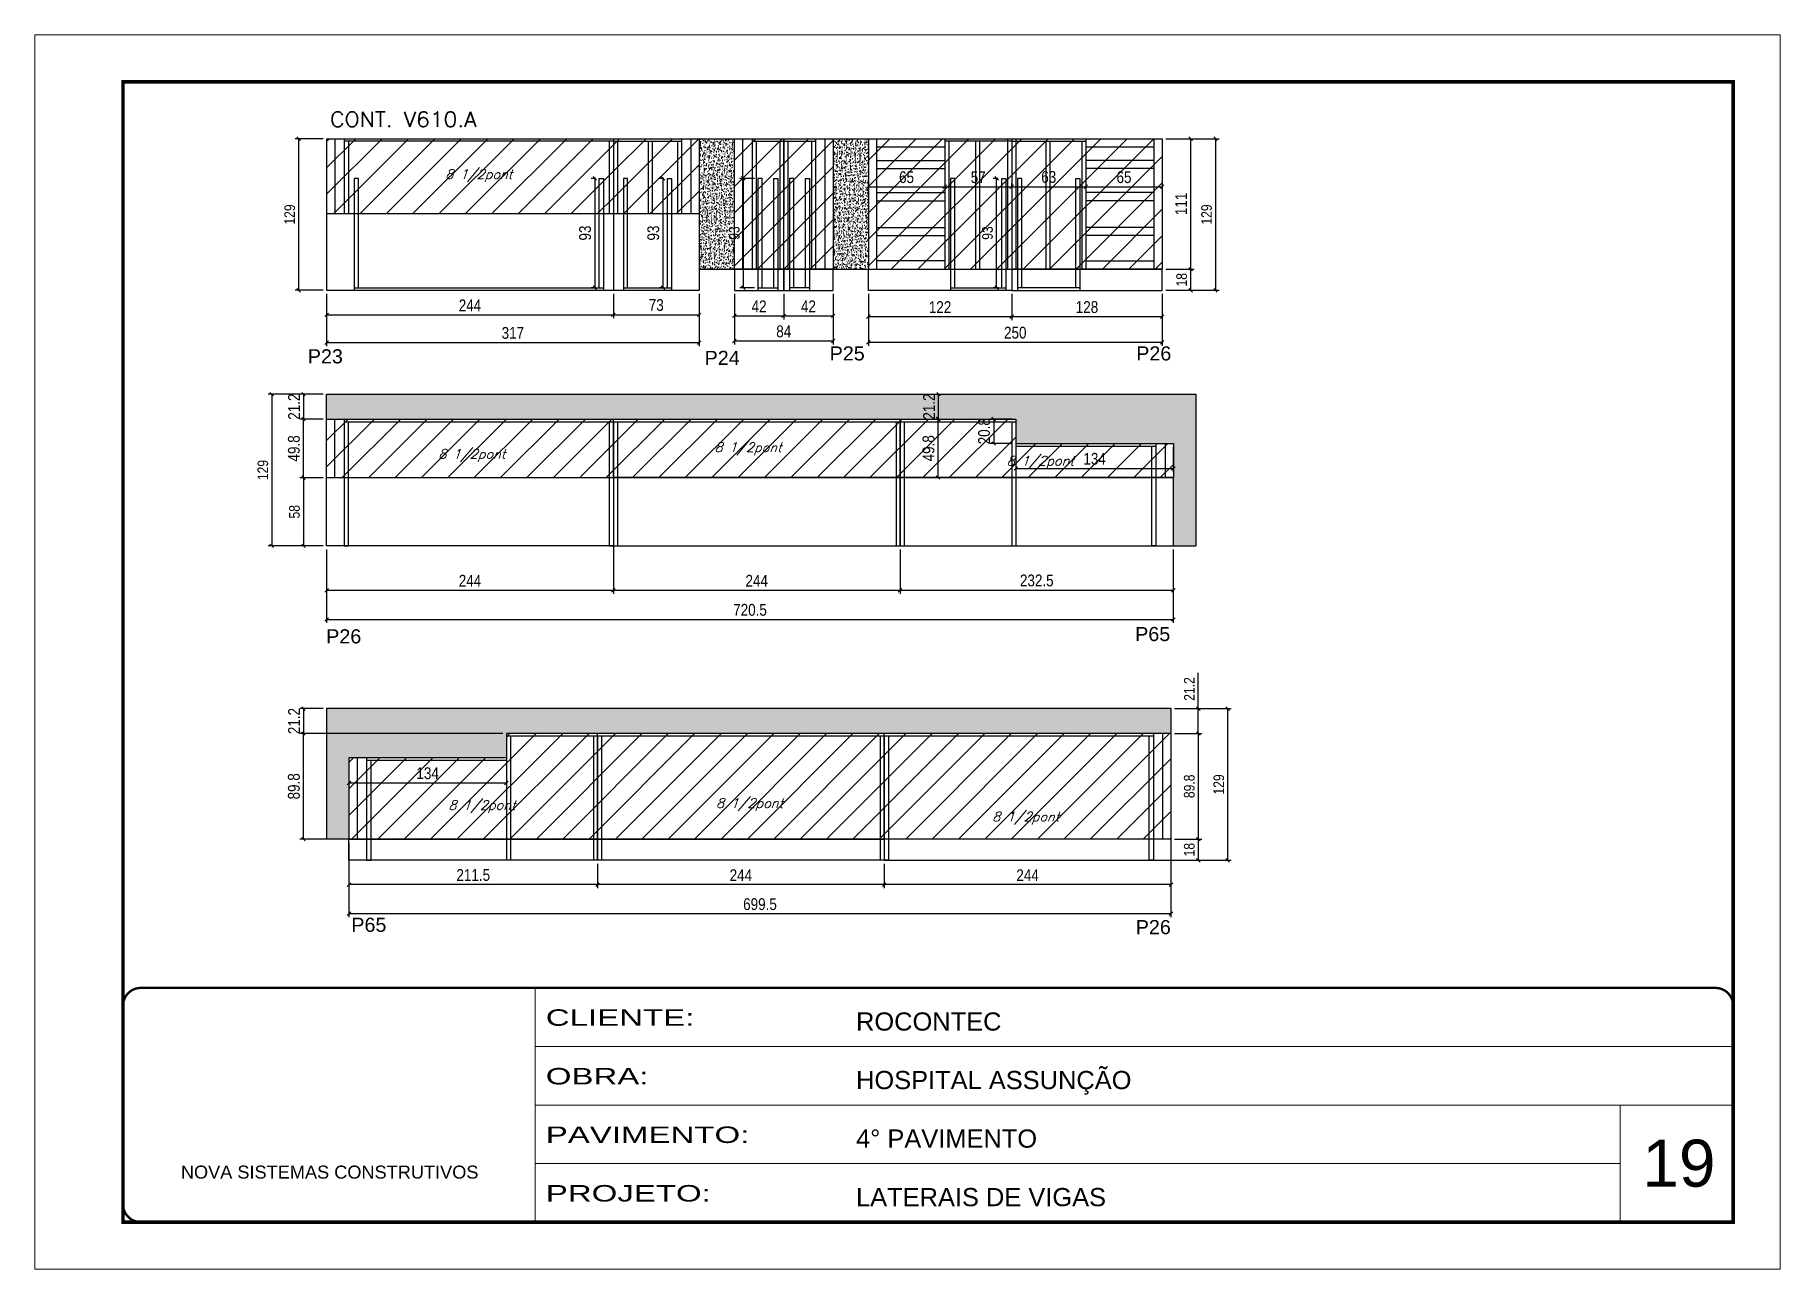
# Model space of a CAD drawing. Extents: x -20960 to -5926, y -2106 to 21915.
# Drawn here: x -9023 to -7538, y 16271 to 17321 of the extents above; entities that cross this region are included whole.
import ezdxf

# ---------------------------------------------------------------- set-up
doc = ezdxf.new("R2010")
doc.units = 0
doc.linetypes.add('CONTINUO', pattern=[0])
doc.linetypes.add('DASHED', pattern=[0.75, 0.5, -0.25])
for name, color, linetype in [('5', 5, 'Continuous'), ('COTA', 241, 'Continuous'), ('Painéis', 200, 'Continuous'), ('SARR_2.2x7', 40, 'Continuous'), ('SARR_3.5x7', 81, 'Continuous'), ('texto', 7, 'Continuous')]:
    doc.layers.add(name, color=color, linetype=linetype)
for name, color, linetype, lineweight in [('CARIMBO', 255, 'Continuous', 9), ('Folhas', 255, 'Continuous', 9), ('Hachura', 251, 'Continuous', 9), ('SARRAFO DE PRESSAO', 251, 'DASHED', 9), ('Texto Seção', 7, 'Continuous', 15)]:
    doc.layers.add(name, color=color, linetype=linetype, lineweight=lineweight)
doc.styles.add('ARIAL', font='arial.ttf')
doc.styles.add('COTA TECNICA', font='techl___.ttf', dxfattribs={"height": 10})
doc.styles.add('COTA TECNICA-50', font='techl___.ttf', dxfattribs={"height": 9})
doc.styles.add('REGUA-120', font='ROMANS.shx', dxfattribs={"height": 15})
doc.styles.add('Romans', font='romans.shx')
doc.styles.get("Standard").update_dxf_attribs({"font": 'arial.ttf'})
doc.styles.add('Tecnologia', font='')
doc.styles.get('Tecnologia').set_extended_font_data('Forgotten Futurist')
doc.dimstyles.new('COTA PAINEL-50', dxfattribs={"dimtxt": 9, "dimasz": 3, "dimexe": 3, "dimexo": 3, "dimgap": 3, "dimtad": 1, "dimdec": 1, "dimzin": 12, "dimdsep": 46, "dimtxsty": 'COTA TECNICA-50', "dimblk1": 'OBLIQUE', "dimblk2": 'OBLIQUE', "dimsah": 1, "dimcen": 0.9, "dimclrd": 4, "dimclre": 4, "dimclrt": 240, "dimadec": 1, "dimazin": 3, "dimtfac": 1, "dimtdec": 1, "dimtmove": 0, "dimatfit": 3, "dimfxl": 1, "dimtolj": 1, "dimtzin": 12, "dimarcsym": 0})
doc.dimstyles.new('PAINEL', dxfattribs={"dimtxt": 10, "dimasz": 3, "dimexe": 3, "dimexo": 3, "dimgap": 3, "dimtad": 1, "dimdec": 1, "dimzin": 12, "dimdsep": 46, "dimtxsty": 'COTA TECNICA', "dimblk1": 'OBLIQUE', "dimblk2": 'OBLIQUE', "dimsah": 1, "dimcen": 0.9, "dimclrd": 4, "dimclre": 4, "dimclrt": 240, "dimadec": 1, "dimazin": 3, "dimtfac": 1, "dimtdec": 1, "dimtmove": 0, "dimatfit": 3, "dimfxl": 1, "dimtolj": 1, "dimtzin": 12, "dimarcsym": 0})
pattern_1 = [(50, (-149303.7897, -15984.005), (5.46554007, -0.47817257), [0.5715, -6.2865]), (355, (-149303.7897, -15984.005), (-1.05730264, 5.73170536), [0.4572, -5.02921753]), (100.4514447, (-149303.334, -15984.045), (4.40823741, 5.25353256), [0.48570026, -5.34270734]), (46.1842, (-149303.79, -15982.481), (8.13237123, -1.26126984), [0.85725, -9.42975]), (96.6355576, (-149303.112, -15982.586), (7.122124, 7.42278374), [0.7285507, -8.01406824]), (351.184151, (-149303.79, -15982.481), (7.122124, 7.42278374), [0.685799, -7.54379196]), (21, (-149303.0277, -15982.862), (4.54843174, -3.06795595), [0.5715, -6.2865]), (326, (-149303.0277, -15982.862), (1.85406085, 5.52563898), [0.4572, -5.0292]), (71.451445, (-149302.6487, -15983.118), (6.40249258, 2.45768307), [0.48570026, -5.34269813]), (37.5, (-149303.7897, -15984.0052), (0.092658098, 2.536651166), [0, -4.96824, 0, -5.1054, 0, -5.04825]), (7.5, (-149303.7897, -15984.0052), (2.004589875, 3.005417245), [0, -2.91084, 0, -4.85394, 0, -1.92405]), (327.5, (-149305.489, -15984.0052), (4.067717855, -0.17186232), [0, -1.905, 0, -5.9436, 0, -7.8867]), (317.5, (-149306.251, -15984.005), (4.44387544, 0.76279473), [0, -2.4765, 0, -3.94716, 0, -5.6007])]
pattern_2 = [(45, (-149303.79, -15984.005), (-11.2253202, 11.2253202), [])]

msp = doc.modelspace()

# ---------------------------------------------------------------- texts
at = {"layer": '5', "linetype": 'Continuous'}
for s, rotation, p in [('P23', 0.00004, (-8791.27, 17041.65)), ('P24', 0.00004, (-8453.63, 17040.31)), ('P25', 0.00004, (-8347.2, 17044.11)), ('P26', 0.00004, (-8086.37, 17044.11)), ('P26', 0.00004, (-8775.62, 16803.42)), ('P65', 0.00004, (-8087.26, 16805.38)), ('P65', 359.99996, (-8754.23, 16557.99)), ('P26', 359.99996, (-8086.78, 16556.03))]:
    msp.add_text(s, height=12, rotation=rotation, dxfattribs=at).set_placement(p)
at = {"layer": 'CARIMBO', "style": 'ARIAL'}
msp.add_text('19', height=40, dxfattribs=at).set_placement((-7655.64, 16341.23))
at = {"layer": 'texto', "color": 2, "char_height": 8, "attachment_point": 5, "style": 'Romans'}
for insert in [(-8645.77, 17201.31), (-8416.65, 16968.96), (-8651.7, 16963.27), (-8168, 16957.43), (-8643.04, 16664.55), (-8415.39, 16666.22), (-8180.35, 16654.72)]:
    msp.add_mtext('{\\Q19;\\C256;8 1/2pont}', dxfattribs=dict(at, insert=insert))
at = {"layer": 'Texto Seção', "style": 'REGUA-120', "width": 1.05}
msp.add_text('CONT. V610.A', height=13, dxfattribs=at).set_placement((-8772.26, 17242.77))

# ---------------------------------------------------------------- blocks, each defined once
blk = doc.blocks.new('9999999999')
at = {"color": 30, "linetype": 'CONTINUO'}
for p, q in [((98564.6, 34230.2), (98564.6, 34429.4)), ((98564.6, 34379.6), (99584, 34379.6)), ((98564.6, 34329.8), (99488, 34329.8)), ((99584, 34329.8), (99488, 34329.8)), ((99488, 34329.8), (99488, 34230.2)), ((98564.6, 34280), (99488, 34280))]:
    blk.add_line(p, q, dxfattribs=at)
at = {"color": 30, "linetype": 'CONTINUO', "const_width": 2}
blk.add_lwpolyline([(99584, 34230.2), (99584, 34414.4, 0.414214), (99569, 34429.4), (98229, 34429.4, 0.414214), (98214, 34414.4), (98214, 34245.2, 0.414214), (98229, 34230.2), (99584, 34230.2)], format="xyb", dxfattribs=at)
at = {"layer": 'Folhas'}
blk.add_lwpolyline([(98139, 34190.2), (99624, 34190.2), (99624, 35240.2), (98139, 35240.2)], close=True, dxfattribs=at)
at = {"layer": 'Folhas', "color": 30, "const_width": 3}
blk.add_lwpolyline([(98214, 34230.2), (99584, 34230.2), (99584, 35200.2), (98214, 35200.2)], close=True, dxfattribs=at)
at = {"color": 7, "linetype": 'Continuous', "ltscale": 5, "style": 'ARIAL'}
for s, height, p in [('ROCONTEC', 15.48, (98837.7, 34393.1)), ('HOSPITAL ASSUNÇÃO', 15.483, (98837.7, 34343.3)), ('4° PAVIMENTO', 15.483, (98837.7, 34293.5)), ('NOVA SISTEMAS CONSTRUTIVOS', 11.059, (98263.2, 34267.2)), ('LATERAIS DE VIGAS', 15.483, (98837.7, 34243.7))]:
    blk.add_text(s, height=height, dxfattribs=at).set_placement(p)
at = {"layer": 'Folhas', "color": 7, "style": 'Tecnologia', "width": 1.5}
for s, p in [('CLIENTE:', (98573.7, 34397.2)), ('OBRA:', (98573.7, 34347.3)), ('PAVIMENTO:', (98573.7, 34297.5)), ('PROJETO:', (98573.7, 34247.7))]:
    blk.add_text(s, height=14, dxfattribs=at).set_placement(p)
blk = doc.blocks.new('_Oblique')
at = {"color": 0, "linetype": 'ByBlock', "lineweight": -2}
blk.add_line((-0.5, -0.5), (0.5, 0.5), dxfattribs=at)
blk = doc.blocks.new('*D458')
at = {"layer": 'COTA', "color": 4, "linetype": 'ByBlock', "lineweight": -2, "transparency": 16777216}
for p, q in [((-8775.3, 17100.8), (-8775.3, 17080)), ((-8531.3, 17100.8), (-8531.3, 17080)), ((-8775.3, 17083), (-8531.3, 17083))]:
    blk.add_line(p, q, dxfattribs=at)
at = {"layer": 'Defpoints', "color": 0, "linetype": 'ByBlock', "transparency": 16777216}
for p in [(-8775.3, 17103.8), (-8531.3, 17103.8), (-8531.3, 17083)]:
    blk.add_point(p, dxfattribs=at)
at = {"layer": 'COTA', "color": 4, "linetype": 'ByBlock', "lineweight": -2, "transparency": 16777216, "xscale": 3, "yscale": 3, "zscale": 3, "rotation": 180}
blk.add_blockref('_Oblique', (-8775.3, 17083), dxfattribs=at)
at = {"layer": 'COTA', "color": 4, "linetype": 'ByBlock', "lineweight": -2, "transparency": 16777216, "xscale": 3, "yscale": 3, "zscale": 3}
blk.add_blockref('_Oblique', (-8531.3, 17083), dxfattribs=at)
at = {"layer": 'COTA', "color": 240, "linetype": 'ByBlock', "transparency": 16777216, "insert": (-8653.3, 17091), "char_height": 10, "attachment_point": 5, "style": 'COTA TECNICA'}
blk.add_mtext('\\A1;244', dxfattribs=at)
blk = doc.blocks.new('*D459')
at = {"layer": 'COTA', "color": 4, "linetype": 'ByBlock', "lineweight": -2, "transparency": 16777216}
for p, q in [((-8531.3, 17100.8), (-8531.3, 17080)), ((-8458.3, 17100.8), (-8458.3, 17080)), ((-8531.3, 17083), (-8458.3, 17083))]:
    blk.add_line(p, q, dxfattribs=at)
at = {"layer": 'Defpoints', "color": 0, "linetype": 'ByBlock', "transparency": 16777216}
for p in [(-8531.3, 17103.8), (-8458.3, 17103.8), (-8458.3, 17083)]:
    blk.add_point(p, dxfattribs=at)
at = {"layer": 'COTA', "color": 4, "linetype": 'ByBlock', "lineweight": -2, "transparency": 16777216, "xscale": 3, "yscale": 3, "zscale": 3, "rotation": 180}
blk.add_blockref('_Oblique', (-8531.3, 17083), dxfattribs=at)
at = {"layer": 'COTA', "color": 4, "linetype": 'ByBlock', "lineweight": -2, "transparency": 16777216, "xscale": 3, "yscale": 3, "zscale": 3}
blk.add_blockref('_Oblique', (-8458.3, 17083), dxfattribs=at)
at = {"layer": 'COTA', "color": 240, "linetype": 'ByBlock', "transparency": 16777216, "insert": (-8494.8, 17091.2), "char_height": 10, "attachment_point": 5, "style": 'COTA TECNICA'}
blk.add_mtext('\\A1;73', dxfattribs=at)
blk = doc.blocks.new('*D460')
at = {"layer": 'COTA', "color": 4, "linetype": 'ByBlock', "lineweight": -2, "transparency": 16777216}
for p, q in [((-8428.3, 17100.8), (-8428.3, 17079.1)), ((-8386.3, 17100.8), (-8386.3, 17079.1)), ((-8428.3, 17082.1), (-8386.3, 17082.1))]:
    blk.add_line(p, q, dxfattribs=at)
at = {"layer": 'Defpoints', "color": 0, "linetype": 'ByBlock', "transparency": 16777216}
for p in [(-8428.3, 17103.8), (-8386.3, 17103.8), (-8386.3, 17082.1)]:
    blk.add_point(p, dxfattribs=at)
at = {"layer": 'COTA', "color": 4, "linetype": 'ByBlock', "lineweight": -2, "transparency": 16777216, "xscale": 3, "yscale": 3, "zscale": 3, "rotation": 180}
blk.add_blockref('_Oblique', (-8428.3, 17082.1), dxfattribs=at)
at = {"layer": 'COTA', "color": 4, "linetype": 'ByBlock', "lineweight": -2, "transparency": 16777216, "xscale": 3, "yscale": 3, "zscale": 3}
blk.add_blockref('_Oblique', (-8386.3, 17082.1), dxfattribs=at)
at = {"layer": 'COTA', "color": 240, "linetype": 'ByBlock', "transparency": 16777216, "insert": (-8407.3, 17090.2), "char_height": 10, "attachment_point": 5, "style": 'COTA TECNICA'}
blk.add_mtext('\\A1;42', dxfattribs=at)
blk = doc.blocks.new('*D461')
at = {"layer": 'COTA', "color": 4, "linetype": 'ByBlock', "lineweight": -2, "transparency": 16777216}
for p, q in [((-8386.3, 17100.8), (-8386.3, 17079.1)), ((-8344.3, 17100.8), (-8344.3, 17079.1)), ((-8386.3, 17082.1), (-8344.3, 17082.1))]:
    blk.add_line(p, q, dxfattribs=at)
at = {"layer": 'Defpoints', "color": 0, "linetype": 'ByBlock', "transparency": 16777216}
for p in [(-8386.3, 17103.8), (-8344.3, 17103.8), (-8344.3, 17082.1)]:
    blk.add_point(p, dxfattribs=at)
at = {"layer": 'COTA', "color": 4, "linetype": 'ByBlock', "lineweight": -2, "transparency": 16777216, "xscale": 3, "yscale": 3, "zscale": 3, "rotation": 180}
blk.add_blockref('_Oblique', (-8386.3, 17082.1), dxfattribs=at)
at = {"layer": 'COTA', "color": 4, "linetype": 'ByBlock', "lineweight": -2, "transparency": 16777216, "xscale": 3, "yscale": 3, "zscale": 3}
blk.add_blockref('_Oblique', (-8344.3, 17082.1), dxfattribs=at)
at = {"layer": 'COTA', "color": 240, "linetype": 'ByBlock', "transparency": 16777216, "insert": (-8365.3, 17090.2), "char_height": 10, "attachment_point": 5, "style": 'COTA TECNICA'}
blk.add_mtext('\\A1;42', dxfattribs=at)
blk = doc.blocks.new('*D462')
at = {"layer": 'COTA', "color": 4, "linetype": 'ByBlock', "lineweight": -2, "transparency": 16777216}
for p, q in [((-8061.3, 17232.8), (-8037.1, 17232.8)), ((-8040.1, 17232.8), (-8040.1, 17121.8)), ((-8061.3, 17121.8), (-8037.1, 17121.8))]:
    blk.add_line(p, q, dxfattribs=at)
at = {"layer": 'Defpoints', "color": 0, "linetype": 'ByBlock', "transparency": 16777216}
for p in [(-8064.3, 17232.8), (-8064.3, 17121.8), (-8040.1, 17121.8)]:
    blk.add_point(p, dxfattribs=at)
at = {"layer": 'COTA', "color": 4, "linetype": 'ByBlock', "lineweight": -2, "transparency": 16777216, "xscale": 3, "yscale": 3, "zscale": 3}
for p, rotation in [((-8040.1, 17232.8), 90), ((-8040.1, 17121.8), 270)]:
    blk.add_blockref('_Oblique', p, dxfattribs=dict(at, rotation=rotation))
at = {"layer": 'COTA', "color": 240, "linetype": 'ByBlock', "transparency": 16777216, "insert": (-8048.2, 17177.3), "char_height": 10, "attachment_point": 5, "rotation": 90, "style": 'COTA TECNICA'}
blk.add_mtext('\\A1;111', dxfattribs=at)
blk = doc.blocks.new('*D463')
at = {"layer": 'COTA', "color": 4, "linetype": 'ByBlock', "lineweight": -2, "transparency": 16777216}
for p, q in [((-8314.3, 17100.8), (-8314.3, 17078.4)), ((-8192.3, 17100.8), (-8192.3, 17078.4)), ((-8314.3, 17081.4), (-8192.3, 17081.4))]:
    blk.add_line(p, q, dxfattribs=at)
at = {"layer": 'Defpoints', "color": 0, "linetype": 'ByBlock', "transparency": 16777216}
for p in [(-8314.3, 17103.8), (-8192.3, 17103.8), (-8192.3, 17081.4)]:
    blk.add_point(p, dxfattribs=at)
at = {"layer": 'COTA', "color": 4, "linetype": 'ByBlock', "lineweight": -2, "transparency": 16777216, "xscale": 3, "yscale": 3, "zscale": 3, "rotation": 180}
blk.add_blockref('_Oblique', (-8314.3, 17081.4), dxfattribs=at)
at = {"layer": 'COTA', "color": 4, "linetype": 'ByBlock', "lineweight": -2, "transparency": 16777216, "xscale": 3, "yscale": 3, "zscale": 3}
blk.add_blockref('_Oblique', (-8192.3, 17081.4), dxfattribs=at)
at = {"layer": 'COTA', "color": 240, "linetype": 'ByBlock', "transparency": 16777216, "insert": (-8253.3, 17089.5), "char_height": 10, "attachment_point": 5, "style": 'COTA TECNICA'}
blk.add_mtext('\\A1;122', dxfattribs=at)
blk = doc.blocks.new('*D464')
at = {"layer": 'COTA', "color": 4, "linetype": 'ByBlock', "lineweight": -2, "transparency": 16777216}
for p, q in [((-8192.3, 17100.8), (-8192.3, 17078.4)), ((-8064.3, 17100.8), (-8064.3, 17078.4)), ((-8192.3, 17081.4), (-8064.3, 17081.4))]:
    blk.add_line(p, q, dxfattribs=at)
at = {"layer": 'Defpoints', "color": 0, "linetype": 'ByBlock', "transparency": 16777216}
for p in [(-8192.3, 17103.8), (-8064.3, 17103.8), (-8064.3, 17081.4)]:
    blk.add_point(p, dxfattribs=at)
at = {"layer": 'COTA', "color": 4, "linetype": 'ByBlock', "lineweight": -2, "transparency": 16777216, "xscale": 3, "yscale": 3, "zscale": 3, "rotation": 180}
blk.add_blockref('_Oblique', (-8192.3, 17081.4), dxfattribs=at)
at = {"layer": 'COTA', "color": 4, "linetype": 'ByBlock', "lineweight": -2, "transparency": 16777216, "xscale": 3, "yscale": 3, "zscale": 3}
blk.add_blockref('_Oblique', (-8064.3, 17081.4), dxfattribs=at)
at = {"layer": 'COTA', "color": 240, "linetype": 'ByBlock', "transparency": 16777216, "insert": (-8128.3, 17089.5), "char_height": 10, "attachment_point": 5, "style": 'COTA TECNICA'}
blk.add_mtext('\\A1;128', dxfattribs=at)
blk = doc.blocks.new('*D465')
at = {"layer": 'COTA', "color": 4, "linetype": 'ByBlock', "lineweight": -2, "transparency": 16777216}
for p, q in [((-8458.3, 17100.8), (-8458.3, 17056.3)), ((-8775.3, 17080.8), (-8775.3, 17056.3)), ((-8775.3, 17059.3), (-8458.3, 17059.3))]:
    blk.add_line(p, q, dxfattribs=at)
at = {"layer": 'Defpoints', "color": 0, "linetype": 'ByBlock', "transparency": 16777216}
for p in [(-8458.3, 17103.8), (-8775.3, 17083.8), (-8458.3, 17059.3)]:
    blk.add_point(p, dxfattribs=at)
at = {"layer": 'COTA', "color": 4, "linetype": 'ByBlock', "lineweight": -2, "transparency": 16777216, "xscale": 3, "yscale": 3, "zscale": 3, "rotation": 180}
blk.add_blockref('_Oblique', (-8775.3, 17059.3), dxfattribs=at)
at = {"layer": 'COTA', "color": 4, "linetype": 'ByBlock', "lineweight": -2, "transparency": 16777216, "xscale": 3, "yscale": 3, "zscale": 3}
blk.add_blockref('_Oblique', (-8458.3, 17059.3), dxfattribs=at)
at = {"layer": 'COTA', "color": 240, "linetype": 'ByBlock', "transparency": 16777216, "insert": (-8616.8, 17067.5), "char_height": 10, "attachment_point": 5, "style": 'COTA TECNICA'}
blk.add_mtext('\\A1;317', dxfattribs=at)
blk = doc.blocks.new('*D466')
at = {"layer": 'COTA', "color": 4, "linetype": 'ByBlock', "lineweight": -2, "transparency": 16777216}
for p, q in [((-8428.3, 17100.8), (-8428.3, 17057.7)), ((-8344.3, 17100.8), (-8344.3, 17057.7)), ((-8428.3, 17060.7), (-8344.3, 17060.7))]:
    blk.add_line(p, q, dxfattribs=at)
at = {"layer": 'Defpoints', "color": 0, "linetype": 'ByBlock', "transparency": 16777216}
for p in [(-8428.3, 17103.8), (-8344.3, 17103.8), (-8344.3, 17060.7)]:
    blk.add_point(p, dxfattribs=at)
at = {"layer": 'COTA', "color": 4, "linetype": 'ByBlock', "lineweight": -2, "transparency": 16777216, "xscale": 3, "yscale": 3, "zscale": 3, "rotation": 180}
blk.add_blockref('_Oblique', (-8428.3, 17060.7), dxfattribs=at)
at = {"layer": 'COTA', "color": 4, "linetype": 'ByBlock', "lineweight": -2, "transparency": 16777216, "xscale": 3, "yscale": 3, "zscale": 3}
blk.add_blockref('_Oblique', (-8344.3, 17060.7), dxfattribs=at)
at = {"layer": 'COTA', "color": 240, "linetype": 'ByBlock', "transparency": 16777216, "insert": (-8386.3, 17068.8), "char_height": 10, "attachment_point": 5, "style": 'COTA TECNICA'}
blk.add_mtext('\\A1;84', dxfattribs=at)
blk = doc.blocks.new('*D467')
at = {"layer": 'COTA', "color": 4, "linetype": 'ByBlock', "lineweight": -2, "transparency": 16777216}
for p, q in [((-8314.3, 17100.8), (-8314.3, 17056.6)), ((-8064.3, 17100.8), (-8064.3, 17056.6)), ((-8314.3, 17059.6), (-8064.3, 17059.6))]:
    blk.add_line(p, q, dxfattribs=at)
at = {"layer": 'Defpoints', "color": 0, "linetype": 'ByBlock', "transparency": 16777216}
for p in [(-8314.3, 17103.8), (-8064.3, 17103.8), (-8064.3, 17059.6)]:
    blk.add_point(p, dxfattribs=at)
at = {"layer": 'COTA', "color": 4, "linetype": 'ByBlock', "lineweight": -2, "transparency": 16777216, "xscale": 3, "yscale": 3, "zscale": 3, "rotation": 180}
blk.add_blockref('_Oblique', (-8314.3, 17059.6), dxfattribs=at)
at = {"layer": 'COTA', "color": 4, "linetype": 'ByBlock', "lineweight": -2, "transparency": 16777216, "xscale": 3, "yscale": 3, "zscale": 3}
blk.add_blockref('_Oblique', (-8064.3, 17059.6), dxfattribs=at)
at = {"layer": 'COTA', "color": 240, "linetype": 'ByBlock', "transparency": 16777216, "insert": (-8189.3, 17067.7), "char_height": 10, "attachment_point": 5, "style": 'COTA TECNICA'}
blk.add_mtext('\\A1;250', dxfattribs=at)
blk = doc.blocks.new('*D537')
at = {"layer": 'COTA', "color": 4, "lineweight": -2, "ltscale": 25, "transparency": 16777216}
for p, q in [((-8546.3, 17199), (-8550.1, 17199)), ((-8547.1, 17199), (-8547.1, 17106)), ((-8546.3, 17106), (-8550.1, 17106))]:
    blk.add_line(p, q, dxfattribs=at)
at = {"layer": 'Defpoints', "color": 0, "ltscale": 25, "transparency": 16777216}
for p in [(-8543.3, 17199), (-8547.1, 17106), (-8543.3, 17106)]:
    blk.add_point(p, dxfattribs=at)
at = {"layer": 'COTA', "color": 4, "lineweight": -2, "ltscale": 25, "transparency": 16777216, "xscale": 3, "yscale": 3, "zscale": 3}
for p, rotation in [((-8547.1, 17199), 90), ((-8547.1, 17106), 270)]:
    blk.add_blockref('_Oblique', p, dxfattribs=dict(at, rotation=rotation))
at = {"layer": 'COTA', "color": 240, "ltscale": 25, "transparency": 16777216, "insert": (-8555.3, 17152.5), "char_height": 10, "attachment_point": 5, "rotation": 90, "style": 'COTA TECNICA'}
blk.add_mtext('\\A1;93', dxfattribs=at)
blk = doc.blocks.new('*D538')
at = {"layer": 'COTA', "color": 4, "lineweight": -2, "ltscale": 25, "transparency": 16777216}
for p, q in [((-8488.3, 17199), (-8492.1, 17199)), ((-8489.1, 17199), (-8489.1, 17106)), ((-8488.3, 17106), (-8492.1, 17106))]:
    blk.add_line(p, q, dxfattribs=at)
at = {"layer": 'Defpoints', "color": 0, "ltscale": 25, "transparency": 16777216}
for p in [(-8485.3, 17199), (-8489.1, 17106), (-8485.3, 17106)]:
    blk.add_point(p, dxfattribs=at)
at = {"layer": 'COTA', "color": 4, "lineweight": -2, "ltscale": 25, "transparency": 16777216, "xscale": 3, "yscale": 3, "zscale": 3}
for p, rotation in [((-8489.1, 17199), 90), ((-8489.1, 17106), 270)]:
    blk.add_blockref('_Oblique', p, dxfattribs=dict(at, rotation=rotation))
at = {"layer": 'COTA', "color": 240, "ltscale": 25, "transparency": 16777216, "insert": (-8497.3, 17152.5), "char_height": 10, "attachment_point": 5, "rotation": 90, "style": 'COTA TECNICA'}
blk.add_mtext('\\A1;93', dxfattribs=at)
blk = doc.blocks.new('*D539')
at = {"layer": 'COTA', "color": 4, "lineweight": -2, "ltscale": 25, "transparency": 16777216}
for p, q in [((-8314.3, 17205.8), (-8314.3, 17188.9)), ((-8249.3, 17204.3), (-8249.3, 17188.9)), ((-8314.3, 17191.9), (-8249.3, 17191.9))]:
    blk.add_line(p, q, dxfattribs=at)
at = {"layer": 'Defpoints', "color": 0, "ltscale": 25, "transparency": 16777216}
for p in [(-8314.3, 17208.8), (-8249.3, 17207.3), (-8249.3, 17191.9)]:
    blk.add_point(p, dxfattribs=at)
at = {"layer": 'COTA', "color": 4, "lineweight": -2, "ltscale": 25, "transparency": 16777216, "xscale": 3, "yscale": 3, "zscale": 3, "rotation": 180}
blk.add_blockref('_Oblique', (-8314.3, 17191.9), dxfattribs=at)
at = {"layer": 'COTA', "color": 4, "lineweight": -2, "ltscale": 25, "transparency": 16777216, "xscale": 3, "yscale": 3, "zscale": 3}
blk.add_blockref('_Oblique', (-8249.3, 17191.9), dxfattribs=at)
at = {"layer": 'COTA', "color": 240, "ltscale": 25, "transparency": 16777216, "insert": (-8281.8, 17200), "char_height": 10, "attachment_point": 5, "style": 'COTA TECNICA'}
blk.add_mtext('\\A1;65', dxfattribs=at)
blk = doc.blocks.new('*D540')
at = {"layer": 'COTA', "color": 4, "lineweight": -2, "ltscale": 25, "transparency": 16777216}
for p, q in [((-8249.3, 17204.3), (-8249.3, 17188.9)), ((-8249.3, 17191.9), (-8192.3, 17191.9)), ((-8192.3, 17191.8), (-8192.3, 17194.9))]:
    blk.add_line(p, q, dxfattribs=at)
at = {"layer": 'Defpoints', "color": 0, "ltscale": 25, "transparency": 16777216}
for p in [(-8249.3, 17207.3), (-8192.3, 17191.9), (-8192.3, 17188.8)]:
    blk.add_point(p, dxfattribs=at)
at = {"layer": 'COTA', "color": 4, "lineweight": -2, "ltscale": 25, "transparency": 16777216, "xscale": 3, "yscale": 3, "zscale": 3, "rotation": 180}
blk.add_blockref('_Oblique', (-8249.3, 17191.9), dxfattribs=at)
at = {"layer": 'COTA', "color": 4, "lineweight": -2, "ltscale": 25, "transparency": 16777216, "xscale": 3, "yscale": 3, "zscale": 3}
blk.add_blockref('_Oblique', (-8192.3, 17191.9), dxfattribs=at)
at = {"layer": 'COTA', "color": 240, "ltscale": 25, "transparency": 16777216, "insert": (-8220.8, 17200), "char_height": 10, "attachment_point": 5, "style": 'COTA TECNICA'}
blk.add_mtext('\\A1;57', dxfattribs=at)
blk = doc.blocks.new('*D541')
at = {"layer": 'COTA', "color": 4, "lineweight": -2, "ltscale": 25, "transparency": 16777216}
for p, q in [((-8192.3, 17191.8), (-8192.3, 17194.9)), ((-8192.3, 17191.9), (-8129.3, 17191.9)), ((-8129.3, 17194.9), (-8129.3, 17194.9))]:
    blk.add_line(p, q, dxfattribs=at)
at = {"layer": 'Defpoints', "color": 0, "ltscale": 25, "transparency": 16777216}
for p in [(-8192.3, 17188.8), (-8129.3, 17191.9), (-8129.3, 17191.9)]:
    blk.add_point(p, dxfattribs=at)
at = {"layer": 'COTA', "color": 4, "lineweight": -2, "ltscale": 25, "transparency": 16777216, "xscale": 3, "yscale": 3, "zscale": 3, "rotation": 180}
blk.add_blockref('_Oblique', (-8192.3, 17191.9), dxfattribs=at)
at = {"layer": 'COTA', "color": 4, "lineweight": -2, "ltscale": 25, "transparency": 16777216, "xscale": 3, "yscale": 3, "zscale": 3}
blk.add_blockref('_Oblique', (-8129.3, 17191.9), dxfattribs=at)
at = {"layer": 'COTA', "color": 240, "ltscale": 25, "transparency": 16777216, "insert": (-8160.8, 17200.2), "char_height": 10, "attachment_point": 5, "style": 'COTA TECNICA'}
blk.add_mtext('\\A1;63', dxfattribs=at)
blk = doc.blocks.new('*D542')
at = {"layer": 'COTA', "color": 4, "lineweight": -2, "ltscale": 25, "transparency": 16777216}
for p, q in [((-8129.3, 17194.9), (-8129.3, 17194.9)), ((-8129.3, 17191.9), (-8064.3, 17191.9))]:
    blk.add_line(p, q, dxfattribs=at)
at = {"layer": 'Defpoints', "color": 0, "ltscale": 25, "transparency": 16777216}
for p in [(-8129.3, 17191.9), (-8064.3, 17191.9), (-8064.3, 17191.9)]:
    blk.add_point(p, dxfattribs=at)
at = {"layer": 'COTA', "color": 4, "lineweight": -2, "ltscale": 25, "transparency": 16777216, "xscale": 3, "yscale": 3, "zscale": 3, "rotation": 180}
blk.add_blockref('_Oblique', (-8129.3, 17191.9), dxfattribs=at)
at = {"layer": 'COTA', "color": 4, "lineweight": -2, "ltscale": 25, "transparency": 16777216, "xscale": 3, "yscale": 3, "zscale": 3}
blk.add_blockref('_Oblique', (-8064.3, 17191.9), dxfattribs=at)
at = {"layer": 'COTA', "color": 240, "ltscale": 25, "transparency": 16777216, "insert": (-8096.8, 17200), "char_height": 10, "attachment_point": 5, "style": 'COTA TECNICA'}
blk.add_mtext('\\A1;65', dxfattribs=at)
blk = doc.blocks.new('*D543')
at = {"layer": 'COTA', "color": 4, "lineweight": -2, "ltscale": 25, "transparency": 16777216}
for p, q in [((-8531.3, 16941.4), (-8531.3, 16845.6)), ((-8775.3, 16883.4), (-8775.3, 16845.6)), ((-8775.3, 16848.6), (-8531.3, 16848.6))]:
    blk.add_line(p, q, dxfattribs=at)
at = {"layer": 'Defpoints', "color": 0, "ltscale": 25, "transparency": 16777216}
for p in [(-8531.3, 16944.4), (-8775.3, 16886.4), (-8531.3, 16848.6)]:
    blk.add_point(p, dxfattribs=at)
at = {"layer": 'COTA', "color": 4, "lineweight": -2, "ltscale": 25, "transparency": 16777216, "xscale": 3, "yscale": 3, "zscale": 3, "rotation": 180}
blk.add_blockref('_Oblique', (-8775.3, 16848.6), dxfattribs=at)
at = {"layer": 'COTA', "color": 4, "lineweight": -2, "ltscale": 25, "transparency": 16777216, "xscale": 3, "yscale": 3, "zscale": 3}
blk.add_blockref('_Oblique', (-8531.3, 16848.6), dxfattribs=at)
at = {"layer": 'COTA', "color": 240, "ltscale": 25, "transparency": 16777216, "insert": (-8653.3, 16856.7), "char_height": 10, "attachment_point": 5, "style": 'COTA TECNICA'}
blk.add_mtext('\\A1;244', dxfattribs=at)
blk = doc.blocks.new('*D468')
at = {"layer": 'COTA', "color": 4, "lineweight": -2, "ltscale": 25, "transparency": 16777216}
for p, q in [((-8531.3, 16883.4), (-8531.3, 16845.6)), ((-8287.3, 16883.4), (-8287.3, 16845.6)), ((-8531.3, 16848.6), (-8287.3, 16848.6))]:
    blk.add_line(p, q, dxfattribs=at)
at = {"layer": 'Defpoints', "color": 0, "ltscale": 25, "transparency": 16777216}
for p in [(-8531.3, 16886.4), (-8287.3, 16886.4), (-8287.3, 16848.6)]:
    blk.add_point(p, dxfattribs=at)
at = {"layer": 'COTA', "color": 4, "lineweight": -2, "ltscale": 25, "transparency": 16777216, "xscale": 3, "yscale": 3, "zscale": 3, "rotation": 180}
blk.add_blockref('_Oblique', (-8531.3, 16848.6), dxfattribs=at)
at = {"layer": 'COTA', "color": 4, "lineweight": -2, "ltscale": 25, "transparency": 16777216, "xscale": 3, "yscale": 3, "zscale": 3}
blk.add_blockref('_Oblique', (-8287.3, 16848.6), dxfattribs=at)
at = {"layer": 'COTA', "color": 240, "ltscale": 25, "transparency": 16777216, "insert": (-8409.3, 16856.7), "char_height": 10, "attachment_point": 5, "style": 'COTA TECNICA'}
blk.add_mtext('\\A1;244', dxfattribs=at)
blk = doc.blocks.new('*D469')
at = {"layer": 'COTA', "color": 4, "lineweight": -2, "ltscale": 25, "transparency": 16777216}
for p, q in [((-8287.3, 16883.4), (-8287.3, 16845.6)), ((-8054.8, 16883.4), (-8054.8, 16845.6)), ((-8287.3, 16848.6), (-8054.8, 16848.6))]:
    blk.add_line(p, q, dxfattribs=at)
at = {"layer": 'Defpoints', "color": 0, "ltscale": 25, "transparency": 16777216}
for p in [(-8287.3, 16886.4), (-8054.8, 16886.4), (-8054.8, 16848.6)]:
    blk.add_point(p, dxfattribs=at)
at = {"layer": 'COTA', "color": 4, "lineweight": -2, "ltscale": 25, "transparency": 16777216, "xscale": 3, "yscale": 3, "zscale": 3, "rotation": 180}
blk.add_blockref('_Oblique', (-8287.3, 16848.6), dxfattribs=at)
at = {"layer": 'COTA', "color": 4, "lineweight": -2, "ltscale": 25, "transparency": 16777216, "xscale": 3, "yscale": 3, "zscale": 3}
blk.add_blockref('_Oblique', (-8054.8, 16848.6), dxfattribs=at)
at = {"layer": 'COTA', "color": 240, "ltscale": 25, "transparency": 16777216, "insert": (-8171, 16856.9), "char_height": 10, "attachment_point": 5, "style": 'COTA TECNICA'}
blk.add_mtext('\\A1;232.5', dxfattribs=at)
blk = doc.blocks.new('*D544')
at = {"layer": 'COTA', "color": 4, "lineweight": -2, "ltscale": 25, "transparency": 16777216}
for p, q in [((-8188.8, 16970.5), (-8188.8, 16949.2)), ((-8054.8, 16970.5), (-8054.8, 16949.2)), ((-8188.8, 16952.2), (-8054.8, 16952.2))]:
    blk.add_line(p, q, dxfattribs=at)
at = {"layer": 'Defpoints', "color": 0, "ltscale": 25, "transparency": 16777216}
for p in [(-8188.8, 16973.5), (-8054.8, 16973.5), (-8054.8, 16952.2)]:
    blk.add_point(p, dxfattribs=at)
at = {"layer": 'COTA', "color": 4, "lineweight": -2, "ltscale": 25, "transparency": 16777216, "xscale": 3, "yscale": 3, "zscale": 3, "rotation": 180}
blk.add_blockref('_Oblique', (-8188.8, 16952.2), dxfattribs=at)
at = {"layer": 'COTA', "color": 4, "lineweight": -2, "ltscale": 25, "transparency": 16777216, "xscale": 3, "yscale": 3, "zscale": 3}
blk.add_blockref('_Oblique', (-8054.8, 16952.2), dxfattribs=at)
at = {"layer": 'COTA', "color": 240, "ltscale": 25, "transparency": 16777216, "insert": (-8121.8, 16960.4), "char_height": 10, "attachment_point": 5, "style": 'COTA TECNICA'}
blk.add_mtext('\\A1;134', dxfattribs=at)
blk = doc.blocks.new('*D545')
at = {"layer": 'COTA', "color": 4, "lineweight": -2, "ltscale": 25, "transparency": 16777216}
for p, q in [((-8191.8, 16994.3), (-8210.6, 16994.3)), ((-8207.6, 16994.3), (-8207.6, 16973.5)), ((-8191.8, 16973.5), (-8210.6, 16973.5))]:
    blk.add_line(p, q, dxfattribs=at)
at = {"layer": 'Defpoints', "color": 0, "ltscale": 25, "transparency": 16777216}
for p in [(-8188.8, 16994.3), (-8207.6, 16973.5), (-8188.8, 16973.5)]:
    blk.add_point(p, dxfattribs=at)
at = {"layer": 'COTA', "color": 4, "lineweight": -2, "ltscale": 25, "transparency": 16777216, "xscale": 3, "yscale": 3, "zscale": 3}
for p, rotation in [((-8207.6, 16994.3), 90), ((-8207.6, 16973.5), 270)]:
    blk.add_blockref('_Oblique', p, dxfattribs=dict(at, rotation=rotation))
at = {"layer": 'COTA', "color": 240, "ltscale": 25, "transparency": 16777216, "insert": (-8215.8, 16983.9), "char_height": 10, "attachment_point": 5, "rotation": 90, "style": 'COTA TECNICA'}
blk.add_mtext('\\A1;20.8', dxfattribs=at)
blk = doc.blocks.new('*D546')
at = {"layer": 'COTA', "color": 4, "lineweight": -2, "ltscale": 25, "transparency": 16777216}
for p, q in [((-8778.3, 16994.2), (-8798, 16994.2)), ((-8795, 16944.4), (-8795, 16994.2)), ((-8778.3, 16944.4), (-8798, 16944.4))]:
    blk.add_line(p, q, dxfattribs=at)
at = {"layer": 'Defpoints', "color": 0, "ltscale": 25, "transparency": 16777216}
for p in [(-8795, 16994.2), (-8775.3, 16994.2), (-8775.3, 16944.4)]:
    blk.add_point(p, dxfattribs=at)
at = {"layer": 'COTA', "color": 4, "lineweight": -2, "ltscale": 25, "transparency": 16777216, "xscale": 3, "yscale": 3, "zscale": 3}
for p, rotation in [((-8795, 16994.2), 90), ((-8795, 16944.4), 270)]:
    blk.add_blockref('_Oblique', p, dxfattribs=dict(at, rotation=rotation))
at = {"layer": 'COTA', "color": 240, "ltscale": 25, "transparency": 16777216, "insert": (-8803.1, 16969.3), "char_height": 10, "attachment_point": 5, "rotation": 90, "style": 'COTA TECNICA'}
blk.add_mtext('\\A1;49.8', dxfattribs=at)
blk = doc.blocks.new('*D473')
at = {"layer": 'COTA', "color": 4, "lineweight": -2, "ltscale": 25, "transparency": 16777216}
for p, q in [((-8778.3, 17015.4), (-8798, 17015.4)), ((-8795, 17015.4), (-8795, 16994.2)), ((-8778.3, 16994.2), (-8798, 16994.2))]:
    blk.add_line(p, q, dxfattribs=at)
at = {"layer": 'Defpoints', "color": 0, "ltscale": 25, "transparency": 16777216}
for p in [(-8775.3, 17015.4), (-8795, 16994.2), (-8775.3, 16994.2)]:
    blk.add_point(p, dxfattribs=at)
at = {"layer": 'COTA', "color": 4, "lineweight": -2, "ltscale": 25, "transparency": 16777216, "xscale": 3, "yscale": 3, "zscale": 3}
for p, rotation in [((-8795, 17015.4), 90), ((-8795, 16994.2), 270)]:
    blk.add_blockref('_Oblique', p, dxfattribs=dict(at, rotation=rotation))
at = {"layer": 'COTA', "color": 240, "ltscale": 25, "transparency": 16777216, "insert": (-8803, 17004.8), "char_height": 10, "attachment_point": 5, "rotation": 90, "style": 'COTA TECNICA'}
blk.add_mtext('\\A1;21.2', dxfattribs=at)
blk = doc.blocks.new('*D554')
at = {"layer": 'COTA', "color": 4, "lineweight": -2, "ltscale": 25, "transparency": 16777216}
for p, q in [((-8284.3, 16994.3), (-8252, 16994.3)), ((-8255, 16944.5), (-8255, 16994.3)), ((-8284.3, 16944.5), (-8252, 16944.5))]:
    blk.add_line(p, q, dxfattribs=at)
at = {"layer": 'Defpoints', "color": 0, "ltscale": 25, "transparency": 16777216}
for p in [(-8287.3, 16994.3), (-8255, 16994.3), (-8287.3, 16944.5)]:
    blk.add_point(p, dxfattribs=at)
at = {"layer": 'COTA', "color": 4, "lineweight": -2, "ltscale": 25, "transparency": 16777216, "xscale": 3, "yscale": 3, "zscale": 3}
for p, rotation in [((-8255, 16994.3), 90), ((-8255, 16944.5), 270)]:
    blk.add_blockref('_Oblique', p, dxfattribs=dict(at, rotation=rotation))
at = {"layer": 'COTA', "color": 240, "ltscale": 25, "transparency": 16777216, "insert": (-8263.1, 16969.4), "char_height": 10, "attachment_point": 5, "rotation": 90, "style": 'COTA TECNICA'}
blk.add_mtext('\\A1;49.8', dxfattribs=at)
blk = doc.blocks.new('*D555')
at = {"layer": 'COTA', "color": 4, "lineweight": -2, "ltscale": 25, "transparency": 16777216}
for p, q in [((-8254.6, 16994.3), (-8254.6, 17015.5)), ((-8251.6, 17015.5), (-8251.6, 17015.5)), ((-8284.3, 16994.3), (-8251.6, 16994.3))]:
    blk.add_line(p, q, dxfattribs=at)
at = {"layer": 'Defpoints', "color": 0, "ltscale": 25, "transparency": 16777216}
for p in [(-8254.6, 17015.5), (-8254.6, 17015.5), (-8287.3, 16994.3)]:
    blk.add_point(p, dxfattribs=at)
at = {"layer": 'COTA', "color": 4, "lineweight": -2, "ltscale": 25, "transparency": 16777216, "xscale": 3, "yscale": 3, "zscale": 3}
for p, rotation in [((-8254.6, 17015.5), 90), ((-8254.6, 16994.3), 270)]:
    blk.add_blockref('_Oblique', p, dxfattribs=dict(at, rotation=rotation))
at = {"layer": 'COTA', "color": 240, "ltscale": 25, "transparency": 16777216, "insert": (-8262.7, 17004.9), "char_height": 10, "attachment_point": 5, "rotation": 90, "style": 'COTA TECNICA'}
blk.add_mtext('\\A1;21.2', dxfattribs=at)
blk = doc.blocks.new('*D474')
at = {"layer": 'COTA', "color": 4, "lineweight": -2, "ltscale": 25, "transparency": 16777216}
for p, q in [((-8775.3, 16883.4), (-8775.3, 16820.8)), ((-8054.8, 16883.4), (-8054.8, 16820.8)), ((-8775.3, 16823.8), (-8054.8, 16823.8))]:
    blk.add_line(p, q, dxfattribs=at)
at = {"layer": 'Defpoints', "color": 0, "ltscale": 25, "transparency": 16777216}
for p in [(-8775.3, 16886.4), (-8054.8, 16886.4), (-8054.8, 16823.8)]:
    blk.add_point(p, dxfattribs=at)
at = {"layer": 'COTA', "color": 4, "lineweight": -2, "ltscale": 25, "transparency": 16777216, "xscale": 3, "yscale": 3, "zscale": 3, "rotation": 180}
blk.add_blockref('_Oblique', (-8775.3, 16823.8), dxfattribs=at)
at = {"layer": 'COTA', "color": 4, "lineweight": -2, "ltscale": 25, "transparency": 16777216, "xscale": 3, "yscale": 3, "zscale": 3}
blk.add_blockref('_Oblique', (-8054.8, 16823.8), dxfattribs=at)
at = {"layer": 'COTA', "color": 240, "ltscale": 25, "transparency": 16777216, "insert": (-8415, 16831.9), "char_height": 10, "attachment_point": 5, "style": 'COTA TECNICA'}
blk.add_mtext('\\A1;720.5', dxfattribs=at)
blk = doc.blocks.new('*D556')
at = {"layer": 'COTA', "color": 4, "lineweight": -2, "ltscale": 25, "transparency": 16777216}
for p, q in [((-8056.8, 16633.9), (-8056.8, 16595.2)), ((-8300.8, 16615.9), (-8300.8, 16595.2)), ((-8056.8, 16598.2), (-8300.8, 16598.2))]:
    blk.add_line(p, q, dxfattribs=at)
at = {"layer": 'Defpoints', "color": 0, "ltscale": 25, "transparency": 16777216}
for p in [(-8056.8, 16636.9), (-8300.8, 16618.9), (-8300.8, 16598.2)]:
    blk.add_point(p, dxfattribs=at)
at = {"layer": 'COTA', "color": 4, "lineweight": -2, "ltscale": 25, "transparency": 16777216, "xscale": 3, "yscale": 3, "zscale": 3, "rotation": 180}
blk.add_blockref('_Oblique', (-8300.8, 16598.2), dxfattribs=at)
at = {"layer": 'COTA', "color": 4, "lineweight": -2, "ltscale": 25, "transparency": 16777216, "xscale": 3, "yscale": 3, "zscale": 3}
blk.add_blockref('_Oblique', (-8056.8, 16598.2), dxfattribs=at)
at = {"layer": 'COTA', "color": 240, "ltscale": 25, "transparency": 16777216, "insert": (-8178.8, 16606.2), "char_height": 10, "attachment_point": 5, "style": 'COTA TECNICA'}
blk.add_mtext('\\A1;244', dxfattribs=at)
blk = doc.blocks.new('*D475')
at = {"layer": 'COTA', "color": 4, "lineweight": -2, "ltscale": 25, "transparency": 16777216}
for p, q in [((-8544.8, 16615.9), (-8544.8, 16595.2)), ((-8300.8, 16615.9), (-8300.8, 16595.2)), ((-8300.8, 16598.2), (-8544.8, 16598.2))]:
    blk.add_line(p, q, dxfattribs=at)
at = {"layer": 'Defpoints', "color": 0, "ltscale": 25, "transparency": 16777216}
for p in [(-8544.8, 16618.9), (-8300.8, 16618.9), (-8544.8, 16598.2)]:
    blk.add_point(p, dxfattribs=at)
at = {"layer": 'COTA', "color": 4, "lineweight": -2, "ltscale": 25, "transparency": 16777216, "xscale": 3, "yscale": 3, "zscale": 3, "rotation": 180}
blk.add_blockref('_Oblique', (-8544.8, 16598.2), dxfattribs=at)
at = {"layer": 'COTA', "color": 4, "lineweight": -2, "ltscale": 25, "transparency": 16777216, "xscale": 3, "yscale": 3, "zscale": 3}
blk.add_blockref('_Oblique', (-8300.8, 16598.2), dxfattribs=at)
at = {"layer": 'COTA', "color": 240, "ltscale": 25, "transparency": 16777216, "insert": (-8422.8, 16606.2), "char_height": 10, "attachment_point": 5, "style": 'COTA TECNICA'}
blk.add_mtext('\\A1;244', dxfattribs=at)
blk = doc.blocks.new('*D557')
at = {"layer": 'COTA', "color": 4, "lineweight": -2, "ltscale": 25, "transparency": 16777216}
for p, q in [((-8756.3, 16633.9), (-8756.3, 16595.2)), ((-8544.8, 16615.9), (-8544.8, 16595.2)), ((-8544.8, 16598.2), (-8756.3, 16598.2))]:
    blk.add_line(p, q, dxfattribs=at)
at = {"layer": 'Defpoints', "color": 0, "ltscale": 25, "transparency": 16777216}
for p in [(-8756.3, 16636.9), (-8544.8, 16618.9), (-8756.3, 16598.2)]:
    blk.add_point(p, dxfattribs=at)
at = {"layer": 'COTA', "color": 4, "lineweight": -2, "ltscale": 25, "transparency": 16777216, "xscale": 3, "yscale": 3, "zscale": 3, "rotation": 180}
blk.add_blockref('_Oblique', (-8756.3, 16598.2), dxfattribs=at)
at = {"layer": 'COTA', "color": 4, "lineweight": -2, "ltscale": 25, "transparency": 16777216, "xscale": 3, "yscale": 3, "zscale": 3}
blk.add_blockref('_Oblique', (-8544.8, 16598.2), dxfattribs=at)
at = {"layer": 'COTA', "color": 240, "ltscale": 25, "transparency": 16777216, "insert": (-8650.5, 16606.3), "char_height": 10, "attachment_point": 5, "style": 'COTA TECNICA'}
blk.add_mtext('\\A1;211.5', dxfattribs=at)
blk = doc.blocks.new('*D558')
at = {"layer": 'COTA', "color": 4, "lineweight": -2, "ltscale": 25, "transparency": 16777216}
for p, q in [((-8756.3, 16702.9), (-8756.3, 16681.6)), ((-8622.3, 16702.9), (-8622.3, 16681.6)), ((-8622.3, 16684.6), (-8756.3, 16684.6))]:
    blk.add_line(p, q, dxfattribs=at)
at = {"layer": 'Defpoints', "color": 0, "ltscale": 25, "transparency": 16777216}
for p in [(-8756.3, 16705.9), (-8622.3, 16705.9), (-8756.3, 16684.6)]:
    blk.add_point(p, dxfattribs=at)
at = {"layer": 'COTA', "color": 4, "lineweight": -2, "ltscale": 25, "transparency": 16777216, "xscale": 3, "yscale": 3, "zscale": 3, "rotation": 180}
blk.add_blockref('_Oblique', (-8756.3, 16684.6), dxfattribs=at)
at = {"layer": 'COTA', "color": 4, "lineweight": -2, "ltscale": 25, "transparency": 16777216, "xscale": 3, "yscale": 3, "zscale": 3}
blk.add_blockref('_Oblique', (-8622.3, 16684.6), dxfattribs=at)
at = {"layer": 'COTA', "color": 240, "ltscale": 25, "transparency": 16777216, "insert": (-8689.3, 16692.9), "char_height": 10, "attachment_point": 5, "style": 'COTA TECNICA'}
blk.add_mtext('\\A1;134', dxfattribs=at)
blk = doc.blocks.new('*D476')
at = {"layer": 'COTA', "color": 4, "lineweight": -2, "ltscale": 25, "transparency": 16777216}
for p, q in [((-8778.3, 16726.7), (-8798, 16726.7)), ((-8795, 16636.9), (-8795, 16726.7)), ((-8759.3, 16636.9), (-8798, 16636.9))]:
    blk.add_line(p, q, dxfattribs=at)
at = {"layer": 'Defpoints', "color": 0, "ltscale": 25, "transparency": 16777216}
for p in [(-8795, 16726.7), (-8775.3, 16726.7), (-8756.3, 16636.9)]:
    blk.add_point(p, dxfattribs=at)
at = {"layer": 'COTA', "color": 4, "lineweight": -2, "ltscale": 25, "transparency": 16777216, "xscale": 3, "yscale": 3, "zscale": 3}
for p, rotation in [((-8795, 16726.7), 90), ((-8795, 16636.9), 270)]:
    blk.add_blockref('_Oblique', p, dxfattribs=dict(at, rotation=rotation))
at = {"layer": 'COTA', "color": 240, "ltscale": 25, "transparency": 16777216, "insert": (-8803.1, 16681.8), "char_height": 10, "attachment_point": 5, "rotation": 90, "style": 'COTA TECNICA'}
blk.add_mtext('\\A1;89.8', dxfattribs=at)
blk = doc.blocks.new('*D477')
at = {"layer": 'COTA', "color": 4, "lineweight": -2, "ltscale": 25, "transparency": 16777216}
for p, q in [((-8778.3, 16747.9), (-8798, 16747.9)), ((-8795, 16747.9), (-8795, 16726.7)), ((-8625.3, 16726.7), (-8798, 16726.7))]:
    blk.add_line(p, q, dxfattribs=at)
at = {"layer": 'Defpoints', "color": 0, "ltscale": 25, "transparency": 16777216}
for p in [(-8775.3, 16747.9), (-8795, 16726.7), (-8622.3, 16726.7)]:
    blk.add_point(p, dxfattribs=at)
at = {"layer": 'COTA', "color": 4, "lineweight": -2, "ltscale": 25, "transparency": 16777216, "xscale": 3, "yscale": 3, "zscale": 3}
for p, rotation in [((-8795, 16747.9), 90), ((-8795, 16726.7), 270)]:
    blk.add_blockref('_Oblique', p, dxfattribs=dict(at, rotation=rotation))
at = {"layer": 'COTA', "color": 240, "ltscale": 25, "transparency": 16777216, "insert": (-8803, 16737.3), "char_height": 10, "attachment_point": 5, "rotation": 90, "style": 'COTA TECNICA'}
blk.add_mtext('\\A1;21.2', dxfattribs=at)
blk = doc.blocks.new('*D559')
at = {"layer": 'COTA', "color": 4, "lineweight": -2, "ltscale": 25, "transparency": 16777216}
for p, q in [((-8756.3, 16633.9), (-8756.3, 16570.4)), ((-8056.8, 16633.9), (-8056.8, 16570.4)), ((-8056.8, 16573.4), (-8756.3, 16573.4))]:
    blk.add_line(p, q, dxfattribs=at)
at = {"layer": 'Defpoints', "color": 0, "ltscale": 25, "transparency": 16777216}
for p in [(-8756.3, 16636.9), (-8056.8, 16636.9), (-8756.3, 16573.4)]:
    blk.add_point(p, dxfattribs=at)
at = {"layer": 'COTA', "color": 4, "lineweight": -2, "ltscale": 25, "transparency": 16777216, "xscale": 3, "yscale": 3, "zscale": 3, "rotation": 180}
blk.add_blockref('_Oblique', (-8756.3, 16573.4), dxfattribs=at)
at = {"layer": 'COTA', "color": 4, "lineweight": -2, "ltscale": 25, "transparency": 16777216, "xscale": 3, "yscale": 3, "zscale": 3}
blk.add_blockref('_Oblique', (-8056.8, 16573.4), dxfattribs=at)
at = {"layer": 'COTA', "color": 240, "ltscale": 25, "transparency": 16777216, "insert": (-8406.5, 16581.5), "char_height": 10, "attachment_point": 5, "style": 'COTA TECNICA'}
blk.add_mtext('\\A1;699.5', dxfattribs=at)
blk = doc.blocks.new('*D489')
at = {"layer": 'COTA', "color": 4, "lineweight": -2, "transparency": 16777216}
for p, q in [((-8778.3, 17232.8), (-8802.1, 17232.8)), ((-8799.1, 17232.8), (-8799.1, 17103.8)), ((-8778.3, 17103.8), (-8802.1, 17103.8))]:
    blk.add_line(p, q, dxfattribs=at)
at = {"layer": 'Defpoints', "color": 0, "transparency": 16777216}
for p in [(-8775.3, 17232.8), (-8799.1, 17103.8), (-8775.3, 17103.8)]:
    blk.add_point(p, dxfattribs=at)
at = {"layer": 'COTA', "color": 4, "lineweight": -2, "transparency": 16777216, "xscale": 3, "yscale": 3, "zscale": 3}
for p, rotation in [((-8799.1, 17232.8), 90), ((-8799.1, 17103.8), 270)]:
    blk.add_blockref('_Oblique', p, dxfattribs=dict(at, rotation=rotation))
at = {"layer": 'COTA', "color": 240, "transparency": 16777216, "insert": (-8806.7, 17168.3), "char_height": 9, "attachment_point": 5, "rotation": 90, "style": 'COTA TECNICA-50'}
blk.add_mtext('\\A1;129', dxfattribs=at)
blk = doc.blocks.new('*D571')
at = {"layer": 'COTA', "color": 4, "lineweight": -2, "transparency": 16777216}
for p, q in [((-8411.3, 17199), (-8423.7, 17199)), ((-8420.7, 17199), (-8420.7, 17106)), ((-8411.3, 17106), (-8423.7, 17106))]:
    blk.add_line(p, q, dxfattribs=at)
at = {"layer": 'Defpoints', "color": 0, "transparency": 16777216}
for p in [(-8408.3, 17199), (-8420.7, 17106), (-8408.3, 17106)]:
    blk.add_point(p, dxfattribs=at)
at = {"layer": 'COTA', "color": 4, "lineweight": -2, "transparency": 16777216, "xscale": 3, "yscale": 3, "zscale": 3}
for p, rotation in [((-8420.7, 17199), 90), ((-8420.7, 17106), 270)]:
    blk.add_blockref('_Oblique', p, dxfattribs=dict(at, rotation=rotation))
at = {"layer": 'COTA', "color": 240, "transparency": 16777216, "insert": (-8428.4, 17152.5), "char_height": 9, "attachment_point": 5, "rotation": 90, "style": 'COTA TECNICA-50'}
blk.add_mtext('\\A1;93', dxfattribs=at)
blk = doc.blocks.new('*D572')
at = {"layer": 'COTA', "color": 4, "lineweight": -2, "transparency": 16777216}
for p, q in [((-8203.8, 17199), (-8208.2, 17199)), ((-8205.2, 17106), (-8205.2, 17199)), ((-8203.8, 17106), (-8208.2, 17106))]:
    blk.add_line(p, q, dxfattribs=at)
at = {"layer": 'Defpoints', "color": 0, "transparency": 16777216}
for p in [(-8205.2, 17199), (-8200.8, 17199), (-8200.8, 17106)]:
    blk.add_point(p, dxfattribs=at)
at = {"layer": 'COTA', "color": 4, "lineweight": -2, "transparency": 16777216, "xscale": 3, "yscale": 3, "zscale": 3}
for p, rotation in [((-8205.2, 17199), 90), ((-8205.2, 17106), 270)]:
    blk.add_blockref('_Oblique', p, dxfattribs=dict(at, rotation=rotation))
at = {"layer": 'COTA', "color": 240, "transparency": 16777216, "insert": (-8212.9, 17152.5), "char_height": 9, "attachment_point": 5, "rotation": 90, "style": 'COTA TECNICA-50'}
blk.add_mtext('\\A1;93', dxfattribs=at)
blk = doc.blocks.new('*D573')
at = {"layer": 'COTA', "color": 4, "lineweight": -2, "transparency": 16777216}
for p, q in [((-8061.3, 17121.8), (-8037.1, 17121.8)), ((-8040.1, 17121.8), (-8040.1, 17103.8)), ((-8061.3, 17103.8), (-8037.1, 17103.8))]:
    blk.add_line(p, q, dxfattribs=at)
at = {"layer": 'Defpoints', "color": 0, "transparency": 16777216}
for p in [(-8064.3, 17121.8), (-8064.3, 17103.8), (-8040.1, 17103.8)]:
    blk.add_point(p, dxfattribs=at)
at = {"layer": 'COTA', "color": 4, "lineweight": -2, "transparency": 16777216, "xscale": 3, "yscale": 3, "zscale": 3}
for p, rotation in [((-8040.1, 17121.8), 90), ((-8040.1, 17103.8), 270)]:
    blk.add_blockref('_Oblique', p, dxfattribs=dict(at, rotation=rotation))
at = {"layer": 'COTA', "color": 240, "transparency": 16777216, "insert": (-8047.7, 17112.8), "char_height": 9, "attachment_point": 5, "rotation": 90, "style": 'COTA TECNICA-50'}
blk.add_mtext('\\A1;18', dxfattribs=at)
blk = doc.blocks.new('*D574')
at = {"layer": 'COTA', "color": 4, "lineweight": -2, "transparency": 16777216}
for p, q in [((-8061.3, 17232.8), (-8015.9, 17232.8)), ((-8018.9, 17232.8), (-8018.9, 17103.8)), ((-8061.3, 17103.8), (-8015.9, 17103.8))]:
    blk.add_line(p, q, dxfattribs=at)
at = {"layer": 'Defpoints', "color": 0, "transparency": 16777216}
for p in [(-8064.3, 17232.8), (-8064.3, 17103.8), (-8018.9, 17103.8)]:
    blk.add_point(p, dxfattribs=at)
at = {"layer": 'COTA', "color": 4, "lineweight": -2, "transparency": 16777216, "xscale": 3, "yscale": 3, "zscale": 3}
for p, rotation in [((-8018.9, 17232.8), 90), ((-8018.9, 17103.8), 270)]:
    blk.add_blockref('_Oblique', p, dxfattribs=dict(at, rotation=rotation))
at = {"layer": 'COTA', "color": 240, "transparency": 16777216, "insert": (-8026.5, 17168.3), "char_height": 9, "attachment_point": 5, "rotation": 90, "style": 'COTA TECNICA-50'}
blk.add_mtext('\\A1;129', dxfattribs=at)
blk = doc.blocks.new('*D490')
at = {"layer": 'COTA', "color": 4, "lineweight": -2, "transparency": 16777216}
for p, q in [((-8778.3, 17015.4), (-8825, 17015.4)), ((-8822, 17015.4), (-8822, 16886.4)), ((-8778.3, 16886.4), (-8825, 16886.4))]:
    blk.add_line(p, q, dxfattribs=at)
at = {"layer": 'Defpoints', "color": 0, "transparency": 16777216}
for p in [(-8775.3, 17015.4), (-8822, 16886.4), (-8775.3, 16886.4)]:
    blk.add_point(p, dxfattribs=at)
at = {"layer": 'COTA', "color": 4, "lineweight": -2, "transparency": 16777216, "xscale": 3, "yscale": 3, "zscale": 3}
for p, rotation in [((-8822, 17015.4), 90), ((-8822, 16886.4), 270)]:
    blk.add_blockref('_Oblique', p, dxfattribs=dict(at, rotation=rotation))
at = {"layer": 'COTA', "color": 240, "transparency": 16777216, "insert": (-8829.5, 16950.9), "char_height": 9, "attachment_point": 5, "rotation": 90, "style": 'COTA TECNICA-50'}
blk.add_mtext('\\A1;129', dxfattribs=at)
blk = doc.blocks.new('*D575')
at = {"layer": 'COTA', "color": 4, "lineweight": -2, "transparency": 16777216}
for p, q in [((-8778.3, 16944.4), (-8798, 16944.4)), ((-8795, 16944.4), (-8795, 16886.4)), ((-8778.3, 16886.4), (-8798, 16886.4))]:
    blk.add_line(p, q, dxfattribs=at)
at = {"layer": 'Defpoints', "color": 0, "transparency": 16777216}
for p in [(-8775.3, 16944.4), (-8795, 16886.4), (-8775.3, 16886.4)]:
    blk.add_point(p, dxfattribs=at)
at = {"layer": 'COTA', "color": 4, "lineweight": -2, "transparency": 16777216, "xscale": 3, "yscale": 3, "zscale": 3}
for p, rotation in [((-8795, 16944.4), 90), ((-8795, 16886.4), 270)]:
    blk.add_blockref('_Oblique', p, dxfattribs=dict(at, rotation=rotation))
at = {"layer": 'COTA', "color": 240, "transparency": 16777216, "insert": (-8802.6, 16915.4), "char_height": 9, "attachment_point": 5, "rotation": 90, "style": 'COTA TECNICA-50'}
blk.add_mtext('\\A1;58', dxfattribs=at)
blk = doc.blocks.new('*D576')
at = {"layer": 'COTA', "color": 4, "lineweight": -2, "transparency": 16777216}
for p, q in [((-8053.8, 16726.7), (-8030.6, 16726.7)), ((-8033.6, 16726.7), (-8033.6, 16636.9)), ((-8053.8, 16636.9), (-8030.6, 16636.9))]:
    blk.add_line(p, q, dxfattribs=at)
at = {"layer": 'Defpoints', "color": 0, "transparency": 16777216}
for p in [(-8056.8, 16726.7), (-8056.8, 16636.9), (-8033.6, 16636.9)]:
    blk.add_point(p, dxfattribs=at)
at = {"layer": 'COTA', "color": 4, "lineweight": -2, "transparency": 16777216, "xscale": 3, "yscale": 3, "zscale": 3}
for p, rotation in [((-8033.6, 16726.7), 90), ((-8033.6, 16636.9), 270)]:
    blk.add_blockref('_Oblique', p, dxfattribs=dict(at, rotation=rotation))
at = {"layer": 'COTA', "color": 240, "transparency": 16777216, "insert": (-8041.2, 16681.8), "char_height": 9, "attachment_point": 5, "rotation": 90, "style": 'COTA TECNICA-50'}
blk.add_mtext('\\A1;89.8', dxfattribs=at)
blk = doc.blocks.new('*D577')
at = {"layer": 'COTA', "color": 4, "lineweight": -2, "transparency": 16777216}
for p, q in [((-8033.6, 16747.9), (-8033.6, 16778.3)), ((-8053.8, 16747.9), (-8030.6, 16747.9)), ((-8033.6, 16726.7), (-8033.6, 16747.9)), ((-8053.8, 16726.7), (-8030.6, 16726.7))]:
    blk.add_line(p, q, dxfattribs=at)
at = {"layer": 'Defpoints', "color": 0, "transparency": 16777216}
for p in [(-8056.8, 16747.9), (-8033.6, 16747.9), (-8056.8, 16726.7)]:
    blk.add_point(p, dxfattribs=at)
at = {"layer": 'COTA', "color": 4, "lineweight": -2, "transparency": 16777216, "xscale": 3, "yscale": 3, "zscale": 3}
for p, rotation in [((-8033.6, 16747.9), 90), ((-8033.6, 16726.7), 270)]:
    blk.add_blockref('_Oblique', p, dxfattribs=dict(at, rotation=rotation))
at = {"layer": 'COTA', "color": 240, "transparency": 16777216, "insert": (-8041.2, 16764.6), "char_height": 9, "attachment_point": 5, "rotation": 90, "style": 'COTA TECNICA-50'}
blk.add_mtext('\\A1;21.2', dxfattribs=at)
blk = doc.blocks.new('*D578')
at = {"layer": 'COTA', "color": 4, "lineweight": -2, "transparency": 16777216}
for p, q in [((-8053.8, 16747.9), (-8005.6, 16747.9)), ((-8008.6, 16747.9), (-8008.6, 16618.9)), ((-8068.8, 16618.9), (-8005.6, 16618.9))]:
    blk.add_line(p, q, dxfattribs=at)
at = {"layer": 'Defpoints', "color": 0, "transparency": 16777216}
for p in [(-8056.8, 16747.9), (-8071.8, 16618.9), (-8008.6, 16618.9)]:
    blk.add_point(p, dxfattribs=at)
at = {"layer": 'COTA', "color": 4, "lineweight": -2, "transparency": 16777216, "xscale": 3, "yscale": 3, "zscale": 3}
for p, rotation in [((-8008.6, 16747.9), 90), ((-8008.6, 16618.9), 270)]:
    blk.add_blockref('_Oblique', p, dxfattribs=dict(at, rotation=rotation))
at = {"layer": 'COTA', "color": 240, "transparency": 16777216, "insert": (-8016.1, 16683.4), "char_height": 9, "attachment_point": 5, "rotation": 90, "style": 'COTA TECNICA-50'}
blk.add_mtext('\\A1;129', dxfattribs=at)
blk = doc.blocks.new('*D491')
at = {"layer": 'COTA', "color": 4, "lineweight": -2, "transparency": 16777216}
for p, q in [((-8053.8, 16636.9), (-8030.6, 16636.9)), ((-8033.6, 16636.9), (-8033.6, 16618.9)), ((-8053.8, 16618.9), (-8030.6, 16618.9))]:
    blk.add_line(p, q, dxfattribs=at)
at = {"layer": 'Defpoints', "color": 0, "transparency": 16777216}
for p in [(-8056.8, 16636.9), (-8056.8, 16618.9), (-8033.6, 16618.9)]:
    blk.add_point(p, dxfattribs=at)
at = {"layer": 'COTA', "color": 4, "lineweight": -2, "transparency": 16777216, "xscale": 3, "yscale": 3, "zscale": 3}
for p, rotation in [((-8033.6, 16636.9), 90), ((-8033.6, 16618.9), 270)]:
    blk.add_blockref('_Oblique', p, dxfattribs=dict(at, rotation=rotation))
at = {"layer": 'COTA', "color": 240, "transparency": 16777216, "insert": (-8041.2, 16627.9), "char_height": 9, "attachment_point": 5, "rotation": 90, "style": 'COTA TECNICA-50'}
blk.add_mtext('\\A1;18', dxfattribs=at)

# ---------------------------------------------------------------- dimensions: what is measured, and where the dimension line sits
at = {"layer": 'COTA'}
for base, p1, p2, picture, middle in [((-8799.12, 17103.81), (-8775.27, 17232.81), (-8775.27, 17103.81), '*D489', (-8806.7, 17168.31)), ((-8018.93, 17103.78), (-8064.27, 17232.81), (-8064.27, 17103.78), '*D574', (-8026.51, 17168.3)), ((-8420.68, 17105.98), (-8408.27, 17198.98), (-8408.27, 17105.98), '*D571', (-8428.4, 17152.48)), ((-8205.15, 17198.98), (-8200.77, 17105.98), (-8200.77, 17198.98), '*D572', (-8212.88, 17152.48)), ((-8040.12, 17103.78), (-8064.27, 17121.81), (-8064.27, 17103.78), '*D573', (-8047.7, 17112.8)), ((-8821.96, 16886.45), (-8775.27, 17015.45), (-8775.27, 16886.45), '*D490', (-8829.54, 16950.95)), ((-8794.99, 16886.45), (-8775.27, 16944.45), (-8775.27, 16886.45), '*D575', (-8802.61, 16915.45)), ((-8033.61, 16747.94), (-8056.77, 16726.74), (-8056.77, 16747.94), '*D577', (-8041.16, 16764.62)), ((-8008.57, 16618.94), (-8056.77, 16747.94), (-8071.77, 16618.94), '*D578', (-8016.15, 16683.44)), ((-8033.61, 16636.94), (-8056.77, 16726.74), (-8056.77, 16636.94), '*D576', (-8041.2, 16681.84)), ((-8033.61, 16618.94), (-8056.77, 16636.94), (-8056.77, 16618.94), '*D491', (-8041.19, 16627.94))]:
    dim = msp.add_linear_dim(base=base, p1=p1, p2=p2, angle=90, dimstyle='COTA PAINEL-50', dxfattribs=at)
    dim.commit()
    dim.dimension.update_dxf_attribs({"geometry": picture, "text_midpoint": middle})
at = {"layer": 'COTA', "linetype": 'ByBlock'}
dim = msp.add_linear_dim(base=(-8040.12, 17121.81), p1=(-8064.27, 17232.81), p2=(-8064.27, 17121.81), angle=90, dimstyle='PAINEL', dxfattribs=at)
dim.commit()
dim.dimension.update_dxf_attribs({"geometry": '*D462', "text_midpoint": (-8048.18, 17177.31)})
at = {"layer": 'COTA', "ltscale": 25}
for base, p1, p2, angle, picture, middle in [((-8547.1, 17106.01), (-8543.27, 17199.01), (-8543.27, 17106.01), 90, '*D537', (-8555.35, 17152.51)), ((-8489.1, 17106.01), (-8485.27, 17199.01), (-8485.27, 17106.01), 90, '*D538', (-8497.35, 17152.51)), ((-8794.99, 16994.25), (-8775.27, 16944.45), (-8775.27, 16994.25), 90, '*D546', (-8803.09, 16969.35)), ((-8255.04, 16994.25), (-8287.27, 16944.45), (-8287.27, 16994.25), 90, '*D554', (-8263.14, 16969.35)), ((-8794.99, 16726.74), (-8756.27, 16636.94), (-8775.27, 16726.74), 90, '*D476', (-8803.09, 16681.84)), ((-8756.27, 16684.64), (-8622.27, 16705.94), (-8756.27, 16705.94), 180, '*D558', (-8689.27, 16692.86)), ((-8756.27, 16573.36), (-8056.77, 16636.94), (-8756.27, 16636.94), 180, '*D559', (-8406.52, 16581.5)), ((-8300.77, 16598.17), (-8056.77, 16636.94), (-8300.77, 16618.94), 180, '*D556', (-8178.77, 16606.24))]:
    dim = msp.add_linear_dim(base=base, p1=p1, p2=p2, angle=angle, dimstyle='PAINEL', dxfattribs=at)
    dim.commit()
    dim.dimension.update_dxf_attribs({"geometry": picture, "text_midpoint": middle})
for base, p1, p2, picture, middle in [((-8249.27, 17191.93), (-8314.27, 17208.85), (-8249.27, 17207.31), '*D539', (-8281.77, 17200.04)), ((-8054.77, 16952.16), (-8188.77, 16973.45), (-8054.77, 16973.45), '*D544', (-8121.77, 16960.38)), ((-8531.27, 16848.63), (-8775.27, 16886.45), (-8531.27, 16944.45), '*D543', (-8653.27, 16856.71)), ((-8054.77, 16823.82), (-8775.27, 16886.45), (-8054.77, 16886.45), '*D474', (-8415.02, 16831.93))]:
    dim = msp.add_linear_dim(base=base, p1=p1, p2=p2, dimstyle='PAINEL', dxfattribs=at)
    dim.commit()
    dim.dimension.update_dxf_attribs({"geometry": picture, "text_midpoint": middle})
for base, p1, p2, picture, middle in [((-8192.27, 17191.93), (-8249.27, 17207.31), (-8192.27, 17188.81), '*D540', (-8220.77, 17200.04)), ((-8129.27, 17191.93), (-8192.27, 17188.81), (-8129.27, 17191.93), '*D541', (-8160.77, 17200.15)), ((-8064.27, 17191.93), (-8129.27, 17191.93), (-8064.27, 17191.93), '*D542', (-8096.77, 17200.04)), ((-8287.27, 16848.63), (-8531.27, 16886.45), (-8287.27, 16886.45), '*D468', (-8409.27, 16856.71)), ((-8054.77, 16848.63), (-8287.27, 16886.45), (-8054.77, 16886.45), '*D469', (-8171.02, 16856.85))]:
    dim = msp.add_linear_dim(base=base, p1=p1, p2=p2, dimstyle='PAINEL', override={"dimtmove": 1}, dxfattribs=at)
    dim.commit()
    dim.dimension.update_dxf_attribs({"geometry": picture, "text_midpoint": middle})
at = {"layer": 'COTA', "linetype": 'ByBlock'}
for base, p1, p2, picture, middle in [((-8531.27, 17082.96), (-8775.27, 17103.78), (-8531.27, 17103.78), '*D458', (-8653.27, 17091.03)), ((-8458.27, 17059.25), (-8775.27, 17083.78), (-8458.27, 17103.78), '*D465', (-8616.77, 17067.47)), ((-8458.27, 17082.96), (-8531.27, 17103.78), (-8458.27, 17103.78), '*D459', (-8494.77, 17091.18)), ((-8386.27, 17082.08), (-8428.27, 17103.78), (-8386.27, 17103.78), '*D460', (-8407.27, 17090.16)), ((-8344.27, 17082.08), (-8386.27, 17103.78), (-8344.27, 17103.78), '*D461', (-8365.27, 17090.16)), ((-8192.27, 17081.44), (-8314.27, 17103.78), (-8192.27, 17103.78), '*D463', (-8253.27, 17089.5)), ((-8064.27, 17059.64), (-8314.27, 17103.78), (-8064.27, 17103.78), '*D467', (-8189.27, 17067.75)), ((-8064.27, 17081.44), (-8192.27, 17103.78), (-8064.27, 17103.78), '*D464', (-8128.27, 17089.54))]:
    dim = msp.add_linear_dim(base=base, p1=p1, p2=p2, dimstyle='PAINEL', dxfattribs=at)
    dim.commit()
    dim.dimension.update_dxf_attribs({"geometry": picture, "text_midpoint": middle})
dim = msp.add_linear_dim(base=(-8344.27, 17060.68), p1=(-8428.27, 17103.78), p2=(-8344.27, 17103.78), dimstyle='PAINEL', dxfattribs=at)
dim.commit()
dim.dimension.update_dxf_attribs({"geometry": '*D466', "text_midpoint": (-8386.27, 17060.68), "dimtype": 160})
at = {"layer": 'COTA', "ltscale": 25}
for base, p1, p2, picture, middle in [((-8794.99, 16994.25), (-8775.27, 17015.45), (-8775.27, 16994.25), '*D473', (-8794.99, 17004.85)), ((-8207.64, 16973.45), (-8188.77, 16994.25), (-8188.77, 16973.45), '*D545', (-8207.64, 16983.85)), ((-8794.99, 16726.74), (-8775.27, 16747.94), (-8622.27, 16726.74), '*D477', (-8794.99, 16737.34))]:
    dim = msp.add_linear_dim(base=base, p1=p1, p2=p2, angle=90, dimstyle='PAINEL', dxfattribs=at)
    dim.commit()
    dim.dimension.update_dxf_attribs({"geometry": picture, "text_midpoint": middle, "dimtype": 160})
dim = msp.add_linear_dim(base=(-8254.59, 17015.45), p1=(-8287.27, 16994.25), p2=(-8254.59, 17015.45), angle=90, dimstyle='PAINEL', override={"dimtmove": 1}, dxfattribs=at)
dim.commit()
dim.dimension.update_dxf_attribs({"geometry": '*D555', "text_midpoint": (-8254.59, 17004.85), "dimtype": 160})
for base, p1, p2, picture, middle in [((-8756.27, 16598.17), (-8544.77, 16618.94), (-8756.27, 16636.94), '*D557', (-8650.52, 16606.28)), ((-8544.77, 16598.17), (-8300.77, 16618.94), (-8544.77, 16618.94), '*D475', (-8422.77, 16606.24))]:
    dim = msp.add_linear_dim(base=base, p1=p1, p2=p2, angle=180, dimstyle='PAINEL', override={"dimtmove": 1}, dxfattribs=at)
    dim.commit()
    dim.dimension.update_dxf_attribs({"geometry": picture, "text_midpoint": middle})

# ---------------------------------------------------------------- hatches: boundary and pattern name
at = {"layer": 'COTA', "linetype": 'ByBlock'}
h = msp.add_hatch(dxfattribs=at)
h.set_pattern_fill('AR-CONC', color=256, scale=0.03)
h.set_pattern_definition(pattern_1)
h.paths.add_polyline_path([(-8458.27, 17121.81), (-8428.27, 17121.81), (-8428.27, 17232.81), (-8458.27, 17232.81)])
h = msp.add_hatch(dxfattribs=at)
h.set_pattern_fill('AR-CONC', color=256, scale=0.03)
h.set_pattern_definition(pattern_1)
h.paths.add_polyline_path([(-8314.27, 17232.81), (-8344.27, 17232.81), (-8344.27, 17121.81), (-8314.27, 17121.81)])
h = msp.add_hatch(dxfattribs=at)
h.set_pattern_fill('AR-CONC', color=256, scale=0.03)
h.set_pattern_definition([(50, (-149207.134, -7023.904), (5.46554007, -0.47817257), [0.5715, -6.2865]), (355, (-149207.134, -7023.904), (-1.05730264, 5.73170536), [0.4572, -5.02921753]), (100.4514447, (-149206.6783, -7023.944), (4.40823741, 5.25353256), [0.48570026, -5.34270734]), (46.1842, (-149207.134, -7022.38), (8.13237123, -1.26126984), [0.85725, -9.42975]), (96.6355576, (-149206.456, -7022.485), (7.122124, 7.42278374), [0.7285507, -8.01406824]), (351.184151, (-149207.134, -7022.38), (7.122124, 7.42278374), [0.685799, -7.54379196]), (21, (-149206.372, -7022.761), (4.54843174, -3.06795595), [0.5715, -6.2865]), (326, (-149206.372, -7022.761), (1.85406085, 5.52563898), [0.4572, -5.0292]), (71.451445, (-149205.993, -7023.017), (6.40249258, 2.45768307), [0.48570026, -5.34269813]), (37.5, (-149207.1338, -7023.9042), (0.092658098, 2.536651166), [0, -4.96824, 0, -5.1054, 0, -5.04825]), (7.5, (-149207.1338, -7023.9042), (2.004589875, 3.005417245), [0, -2.91084, 0, -4.85394, 0, -1.92405]), (327.5, (-149208.833, -7023.9042), (4.067717855, -0.17186232), [0, -1.905, 0, -5.9436, 0, -7.8867]), (317.5, (-149209.595, -7023.9042), (4.44387544, 0.76279473), [0, -2.4765, 0, -3.94716, 0, -5.6007])])
h.paths.add_polyline_path([(-8035.77, 17015.45), (-8775.27, 17015.45), (-8775.27, 16994.25), (-8189.27, 16994.25), (-8189.27, 16973.45), (-8054.77, 16973.45), (-8054.77, 16886.45), (-8035.77, 16886.45)])
h = msp.add_hatch(dxfattribs=at)
h.set_pattern_fill('AR-CONC', color=256, scale=0.03)
h.set_pattern_definition([(50, (-149303.7897, -16016.1105), (5.46554007, -0.47817257), [0.5715, -6.2865]), (355, (-149303.7897, -16016.1105), (-1.05730264, 5.73170536), [0.4572, -5.02921753]), (100.4514447, (-149303.334, -16016.1504), (4.40823741, 5.25353256), [0.48570026, -5.34270734]), (46.1842, (-149303.79, -16014.5865), (8.13237123, -1.26126984), [0.85725, -9.42975]), (96.6355576, (-149303.112, -16014.692), (7.122124, 7.42278374), [0.7285507, -8.01406824]), (351.184151, (-149303.79, -16014.5865), (7.122124, 7.42278374), [0.685799, -7.54379196]), (21, (-149303.0277, -16014.9675), (4.54843174, -3.06795595), [0.5715, -6.2865]), (326, (-149303.0277, -16014.9675), (1.85406085, 5.52563898), [0.4572, -5.0292]), (71.451445, (-149302.6487, -16015.223), (6.40249258, 2.45768307), [0.48570026, -5.34269813]), (37.5, (-149303.7897, -16016.1105), (0.092658098, 2.536651166), [0, -4.96824, 0, -5.1054, 0, -5.04825]), (7.5, (-149303.7897, -16016.1105), (2.004589875, 3.005417245), [0, -2.91084, 0, -4.85394, 0, -1.92405]), (327.5, (-149305.489, -16016.1105), (4.067717855, -0.17186232), [0, -1.905, 0, -5.9436, 0, -7.8867]), (317.5, (-149306.251, -16016.1105), (4.44387544, 0.76279473), [0, -2.4765, 0, -3.94716, 0, -5.6007])])
h.paths.add_polyline_path([(-8622.27, 16705.94), (-8622.27, 16724.55), (-8622.27, 16726.74), (-8056.77, 16726.74), (-8056.77, 16747.94), (-8622.27, 16747.94), (-8756.27, 16747.94), (-8775.27, 16747.94), (-8775.27, 16636.94), (-8756.27, 16636.94), (-8756.27, 16705.94)])
at = {"layer": 'Hachura', "ltscale": 25}
h = msp.add_hatch(dxfattribs=at)
h.set_pattern_fill('ANSI31', color=256, scale=5)
h.set_pattern_definition(pattern_2)
h.paths.add_polyline_path([(-8531.27, 17168.81), (-8531.27, 17232.81), (-8775.27, 17232.81), (-8775.27, 17168.81)])
h = msp.add_hatch(dxfattribs=at)
h.set_pattern_fill('ANSI31', color=256, scale=5)
h.set_pattern_definition(pattern_2)
h.paths.add_polyline_path([(-8531.27, 17232.81), (-8531.27, 17168.81), (-8458.27, 17168.81), (-8458.27, 17232.81)])
h = msp.add_hatch(dxfattribs=at)
h.set_pattern_fill('ANSI31', color=256, scale=5)
h.set_pattern_definition([(45, (-149200.79, -15996.934), (-11.2253202, 11.2253202), [])])
h.paths.add_polyline_path([(-8428.27, 17232.81), (-8428.27, 17121.81), (-8344.27, 17121.81), (-8344.27, 17232.81)])
h = msp.add_hatch(dxfattribs=at)
h.set_pattern_fill('ANSI31', color=256, scale=5)
h.set_pattern_definition([(45, (-149086.79, -15996.934), (-11.2253202, 11.2253202), [])])
h.paths.add_polyline_path([(-8314.27, 17232.81), (-8314.27, 17121.81), (-8064.27, 17121.81), (-8064.27, 17232.81)])
h = msp.add_hatch(dxfattribs=at)
h.set_pattern_fill('ANSI31', color=256, scale=5)
h.set_pattern_definition([(45, (-149547.79, -16235.494), (-11.2253202, 11.2253202), [])])
h.paths.add_polyline_path([(-8054.77, 16973.45), (-8188.77, 16973.45), (-8188.77, 16994.25), (-8775.27, 16994.25), (-8775.27, 16944.45), (-8054.77, 16944.45)])
h = msp.add_hatch(dxfattribs=at)
h.set_pattern_fill('ANSI31', color=256, scale=5)
h.set_pattern_definition([(45, (-149073.29, -16503.006), (-11.2253202, 11.2253202), [])])
h.paths.add_polyline_path([(-8622.27, 16705.94), (-8756.27, 16705.94), (-8756.27, 16637.04), (-8056.77, 16636.84), (-8056.77, 16726.74), (-8622.27, 16726.74)])

# ---------------------------------------------------------------- linework, layer by layer
at = {"layer": 'COTA', "linetype": 'ByBlock'}
for p, q in [((-8458.27, 17232.81), (-8428.27, 17232.81)), ((-8344.27, 17232.81), (-8314.27, 17232.81)), ((-8458.27, 17121.81), (-8428.27, 17121.81)), ((-8344.27, 17121.81), (-8314.27, 17121.81)), ((-8775.27, 17015.45), (-8188.77, 17015.45)), ((-8775.27, 16994.25), (-8775.27, 17015.45)), ((-8188.77, 17015.45), (-8054.77, 17015.45)), ((-8054.77, 17015.45), (-8035.77, 17015.45)), ((-8035.77, 17015.45), (-8035.77, 16886.45)), ((-8054.77, 16886.45), (-8035.77, 16886.45)), ((-8756.27, 16747.94), (-8775.27, 16747.94)), ((-8775.27, 16747.94), (-8775.27, 16636.94)), ((-8622.27, 16747.94), (-8756.27, 16747.94)), ((-8056.77, 16747.94), (-8622.27, 16747.94)), ((-8056.77, 16726.74), (-8056.77, 16747.94)), ((-8756.27, 16636.94), (-8775.27, 16636.94))]:
    msp.add_line(p, q, dxfattribs=at)
at = {"layer": 'Painéis'}
for p, q in [((-8775.27, 17232.81), (-8531.27, 17232.81)), ((-8775.27, 17232.81), (-8775.27, 17103.81)), ((-8531.27, 17232.81), (-8458.27, 17232.81)), ((-8531.27, 17232.81), (-8531.27, 17168.81)), ((-8531.27, 17232.81), (-8531.27, 17103.81)), ((-8458.27, 17232.81), (-8458.27, 17103.81)), ((-8314.27, 17232.81), (-8192.27, 17232.81)), ((-8314.27, 17232.81), (-8314.27, 17121.81)), ((-8192.27, 17232.81), (-8064.27, 17232.81)), ((-8192.27, 17232.81), (-8192.27, 17188.81)), ((-8192.27, 17232.81), (-8192.27, 17121.81)), ((-8064.27, 17232.81), (-8064.27, 17121.81)), ((-8458.27, 17168.81), (-8775.27, 17168.81)), ((-8314.27, 17121.81), (-8064.27, 17121.81)), ((-8775.27, 17103.81), (-8458.27, 17103.81)), ((-8775.27, 16994.25), (-8188.77, 16994.25)), ((-8188.77, 16973.45), (-8054.77, 16973.45)), ((-8775.27, 16944.45), (-8188.77, 16944.45)), ((-8188.77, 16944.45), (-8054.77, 16944.45)), ((-8056.77, 16726.74), (-8622.27, 16726.74)), ((-8622.27, 16705.94), (-8756.27, 16705.94)), ((-8056.77, 16636.94), (-8756.27, 16636.94))]:
    msp.add_line(p, q, dxfattribs=at)
at = {"layer": 'Painéis', "linetype": 'ByBlock'}
for p, q in [((-8428.27, 17232.81), (-8386.27, 17232.81)), ((-8428.27, 17121.81), (-8428.27, 17232.81)), ((-8386.27, 17232.81), (-8386.27, 17168.81)), ((-8386.27, 17232.81), (-8344.27, 17232.81)), ((-8386.27, 17121.81), (-8386.27, 17232.81)), ((-8344.27, 17232.81), (-8344.27, 17121.81)), ((-8428.27, 17121.81), (-8344.27, 17121.81))]:
    msp.add_line(p, q, dxfattribs=at)
at = {"layer": 'Painéis', "ltscale": 25}
for p, q in [((-8064.27, 17188.81), (-8064.27, 17168.81)), ((-8775.27, 16944.45), (-8775.27, 16994.25)), ((-8531.27, 16944.45), (-8531.27, 16994.25)), ((-8287.27, 16944.45), (-8287.27, 16994.25)), ((-8188.77, 16994.25), (-8188.77, 16973.45)), ((-8054.77, 16973.45), (-8054.77, 16944.45)), ((-8622.27, 16726.74), (-8622.27, 16705.94)), ((-8544.77, 16636.94), (-8544.77, 16726.74)), ((-8300.77, 16636.94), (-8300.77, 16726.74)), ((-8056.77, 16636.94), (-8056.77, 16726.74)), ((-8756.27, 16705.94), (-8756.27, 16636.94))]:
    msp.add_line(p, q, dxfattribs=at)
at = {"layer": 'Painéis', "linetype": 'ByBlock'}
for points in [[(-8428.27, 17103.78), (-8386.27, 17103.78), (-8386.27, 17121.81), (-8428.27, 17121.81)], [(-8386.27, 17103.78), (-8344.27, 17103.78), (-8344.27, 17121.81), (-8386.27, 17121.81)]]:
    msp.add_lwpolyline(points, close=True, dxfattribs=at)
at = {"layer": 'Painéis'}
for points in [[(-8314.27, 17121.81), (-8192.27, 17121.81), (-8192.27, 17103.78), (-8314.27, 17103.78)], [(-8192.27, 17103.78), (-8064.27, 17103.78), (-8064.27, 17121.81), (-8192.27, 17121.81)]]:
    msp.add_lwpolyline(points, close=True, dxfattribs=at)
at = {"layer": 'Painéis', "ltscale": 25}
for points in [[(-8775.27, 16944.45), (-8531.27, 16944.45), (-8531.27, 16886.45), (-8775.27, 16886.45)], [(-8531.27, 16886.45), (-8287.27, 16886.45), (-8287.27, 16944.45), (-8531.27, 16944.45)], [(-8287.27, 16886.45), (-8054.77, 16886.45), (-8054.77, 16944.45), (-8287.27, 16944.45)], [(-8756.27, 16636.94), (-8544.77, 16636.94), (-8544.77, 16618.94), (-8756.27, 16618.94)], [(-8544.77, 16636.94), (-8300.77, 16636.94), (-8300.77, 16618.94), (-8544.77, 16618.94)], [(-8300.77, 16618.94), (-8056.77, 16618.94), (-8056.77, 16636.94), (-8300.77, 16636.94)]]:
    msp.add_lwpolyline(points, close=True, dxfattribs=at)
at = {"layer": 'SARR_2.2x7', "linetype": 'Continuous', "ltscale": 50}
for p, q in [((-8768.27, 17232.81), (-8768.27, 17168.81)), ((-8531.27, 17230.61), (-8760.27, 17230.61)), ((-8531.27, 17230.61), (-8473.27, 17230.61)), ((-8465.27, 17232.81), (-8465.27, 17168.81)), ((-8421.27, 17232.81), (-8421.27, 17121.81)), ((-8413.27, 17230.61), (-8386.27, 17230.61)), ((-8386.27, 17230.61), (-8359.27, 17230.61)), ((-8351.27, 17232.81), (-8351.27, 17121.81)), ((-8307.27, 17232.81), (-8307.27, 17121.81)), ((-8192.27, 17230.61), (-8249.27, 17230.61)), ((-8192.27, 17230.61), (-8129.27, 17230.61)), ((-8071.27, 17232.81), (-8071.27, 17121.81)), ((-8307.27, 17225.81), (-8249.27, 17225.81)), ((-8307.27, 17214.31), (-8249.27, 17214.31)), ((-8129.27, 17225.81), (-8071.27, 17225.81)), ((-8071.27, 17214.31), (-8129.27, 17214.31)), ((-8307.27, 17207.31), (-8249.27, 17207.31)), ((-8071.27, 17207.31), (-8129.27, 17207.31)), ((-8307.27, 17186.96), (-8249.27, 17186.96)), ((-8071.27, 17186.96), (-8129.27, 17186.96)), ((-8307.27, 17179.96), (-8249.27, 17179.96)), ((-8071.27, 17179.96), (-8129.27, 17179.96)), ((-8307.27, 17157.31), (-8249.27, 17157.31)), ((-8071.27, 17157.31), (-8129.27, 17157.31)), ((-8307.27, 17150.31), (-8249.27, 17150.31)), ((-8071.27, 17150.31), (-8129.27, 17150.31)), ((-8249.27, 17128.81), (-8307.27, 17128.81)), ((-8129.27, 17128.81), (-8071.27, 17128.81)), ((-8751.77, 17106.01), (-8539.77, 17106.01)), ((-8522.77, 17106.01), (-8481.77, 17106.01)), ((-8408.27, 17105.98), (-8391.27, 17105.98)), ((-8364.27, 17105.98), (-8381.27, 17105.98)), ((-8244.27, 17105.98), (-8197.27, 17105.98)), ((-8134.27, 17105.98), (-8187.27, 17105.98))]:
    msp.add_line(p, q, dxfattribs=at)
at = {"layer": 'SARR_2.2x7', "linetype": 'Continuous'}
for p, q in [((-8768.27, 16944.45), (-8768.27, 16994.25)), ((-8760.27, 16992.05), (-8531.27, 16992.05)), ((-8531.27, 16992.05), (-8287.27, 16992.05)), ((-8287.27, 16992.05), (-8188.77, 16992.05)), ((-8188.77, 16971.25), (-8069.77, 16971.25)), ((-8061.77, 16973.45), (-8061.77, 16944.45)), ((-8544.77, 16724.54), (-8622.27, 16724.54)), ((-8300.77, 16724.54), (-8544.77, 16724.54)), ((-8071.77, 16724.54), (-8300.77, 16724.54)), ((-8063.77, 16636.94), (-8063.77, 16726.74)), ((-8749.27, 16705.94), (-8749.27, 16636.94)), ((-8622.27, 16703.74), (-8741.27, 16703.74))]:
    msp.add_line(p, q, dxfattribs=at)
at = {"layer": 'SARR_3.5x7'}
for p, q in [((-8760.27, 17232.81), (-8760.27, 17168.81)), ((-8756.77, 17230.61), (-8756.77, 17168.81)), ((-8534.77, 17230.61), (-8534.77, 17168.81)), ((-8527.77, 17230.61), (-8527.77, 17168.81)), ((-8501.77, 17230.61), (-8501.77, 17168.81)), ((-8498.27, 17230.61), (-8498.27, 17168.81)), ((-8476.77, 17230.61), (-8476.77, 17168.81)), ((-8473.27, 17232.81), (-8473.27, 17168.81)), ((-8413.27, 17232.81), (-8413.27, 17121.81)), ((-8409.77, 17230.61), (-8409.77, 17121.81)), ((-8389.77, 17230.61), (-8389.77, 17121.81)), ((-8382.77, 17230.61), (-8382.77, 17121.81)), ((-8362.77, 17230.61), (-8362.77, 17121.81)), ((-8359.27, 17232.81), (-8359.27, 17121.81)), ((-8249.27, 17232.81), (-8249.27, 17121.81)), ((-8245.77, 17230.61), (-8245.77, 17121.81)), ((-8223.27, 17230.61), (-8223.27, 17121.81)), ((-8219.77, 17230.61), (-8219.77, 17121.81)), ((-8195.77, 17232.81), (-8195.77, 17121.81)), ((-8188.77, 17232.81), (-8188.77, 17121.81)), ((-8163.27, 17230.61), (-8163.27, 17121.81)), ((-8159.77, 17230.61), (-8159.77, 17121.81)), ((-8132.77, 17230.61), (-8132.77, 17121.81)), ((-8129.27, 17232.81), (-8129.27, 17121.81)), ((-8756.77, 16886.45), (-8756.77, 16992.05)), ((-8534.77, 16992.05), (-8534.77, 16886.45)), ((-8531.27, 16992.05), (-8531.27, 16886.45)), ((-8527.77, 16992.05), (-8527.77, 16886.45)), ((-8290.77, 16992.05), (-8290.77, 16886.45)), ((-8287.27, 16992.05), (-8287.27, 16886.45)), ((-8283.77, 16992.05), (-8283.77, 16886.45)), ((-8188.77, 16992.06), (-8188.77, 16886.46)), ((-8073.27, 16971.25), (-8073.27, 16886.45)), ((-8069.77, 16973.45), (-8069.77, 16886.45)), ((-8534.77, 16886.45), (-8527.77, 16886.45)), ((-8290.77, 16886.45), (-8283.77, 16886.45)), ((-8069.77, 16886.45), (-8073.27, 16886.45)), ((-8622.27, 16724.55), (-8622.27, 16618.95)), ((-8548.27, 16724.54), (-8548.27, 16618.94)), ((-8544.77, 16724.54), (-8544.77, 16618.94)), ((-8541.27, 16724.54), (-8541.27, 16618.94)), ((-8304.27, 16724.54), (-8304.27, 16618.94)), ((-8300.77, 16724.54), (-8300.77, 16618.94)), ((-8297.27, 16724.54), (-8297.27, 16618.94)), ((-8075.27, 16618.94), (-8075.27, 16724.54)), ((-8741.27, 16705.94), (-8741.27, 16618.94)), ((-8737.77, 16703.74), (-8737.77, 16618.94)), ((-8741.27, 16618.94), (-8737.77, 16618.94)), ((-8541.27, 16618.94), (-8548.27, 16618.94)), ((-8297.27, 16618.94), (-8304.27, 16618.94))]:
    msp.add_line(p, q, dxfattribs=at)
for points in [[(-8748.27, 17106.01), (-8748.27, 17199.01), (-8751.77, 17199.01), (-8751.77, 17103.81)], [(-8543.27, 17106.01), (-8543.27, 17199.01), (-8539.77, 17199.01), (-8539.77, 17103.81)], [(-8519.27, 17106.01), (-8519.27, 17199.01), (-8522.77, 17199.01), (-8522.77, 17103.81)], [(-8485.27, 17106.01), (-8485.27, 17199.01), (-8481.77, 17199.01), (-8481.77, 17103.81)], [(-8404.77, 17105.98), (-8404.77, 17198.98), (-8408.27, 17198.98), (-8408.27, 17103.78)], [(-8394.77, 17105.98), (-8394.77, 17198.98), (-8391.27, 17198.98), (-8391.27, 17103.78)], [(-8377.77, 17105.98), (-8377.77, 17198.98), (-8381.27, 17198.98), (-8381.27, 17103.78)], [(-8367.77, 17105.98), (-8367.77, 17198.98), (-8364.27, 17198.98), (-8364.27, 17103.78)], [(-8240.77, 17105.98), (-8240.77, 17198.98), (-8244.27, 17198.98), (-8244.27, 17103.78)], [(-8200.77, 17105.98), (-8200.77, 17198.98), (-8197.27, 17198.98), (-8197.27, 17103.78)], [(-8183.77, 17105.98), (-8183.77, 17198.98), (-8187.27, 17198.98), (-8187.27, 17103.78)], [(-8137.77, 17105.98), (-8137.77, 17198.98), (-8134.27, 17198.98), (-8134.27, 17103.78)], [(-8760.27, 16994.25), (-8760.27, 16886.45), (-8756.77, 16886.45)], [(-8192.27, 16992.06), (-8192.27, 16886.46), (-8188.77, 16886.46)], [(-8618.77, 16724.55), (-8618.77, 16618.95), (-8622.27, 16618.95)], [(-8071.77, 16726.74), (-8071.77, 16618.94), (-8075.27, 16618.94)]]:
    msp.add_lwpolyline(points, dxfattribs=at)

# ---------------------------------------------------------------- block references
at = {"layer": 'SARRAFO DE PRESSAO', "color": 6, "linetype": 'ByBlock'}
msp.add_blockref('9999999999', (-107162.48, -17919.11), dxfattribs=at)

msp.set_redraw_order([(e.dxf.handle, doc.entitydb.next_handle()) for e in msp.query("TEXT MTEXT ATTDEF DIMENSION ARC_DIMENSION")])  # texts and dimensions are drawn at this point

doc.saveas('drawing.dxf')
